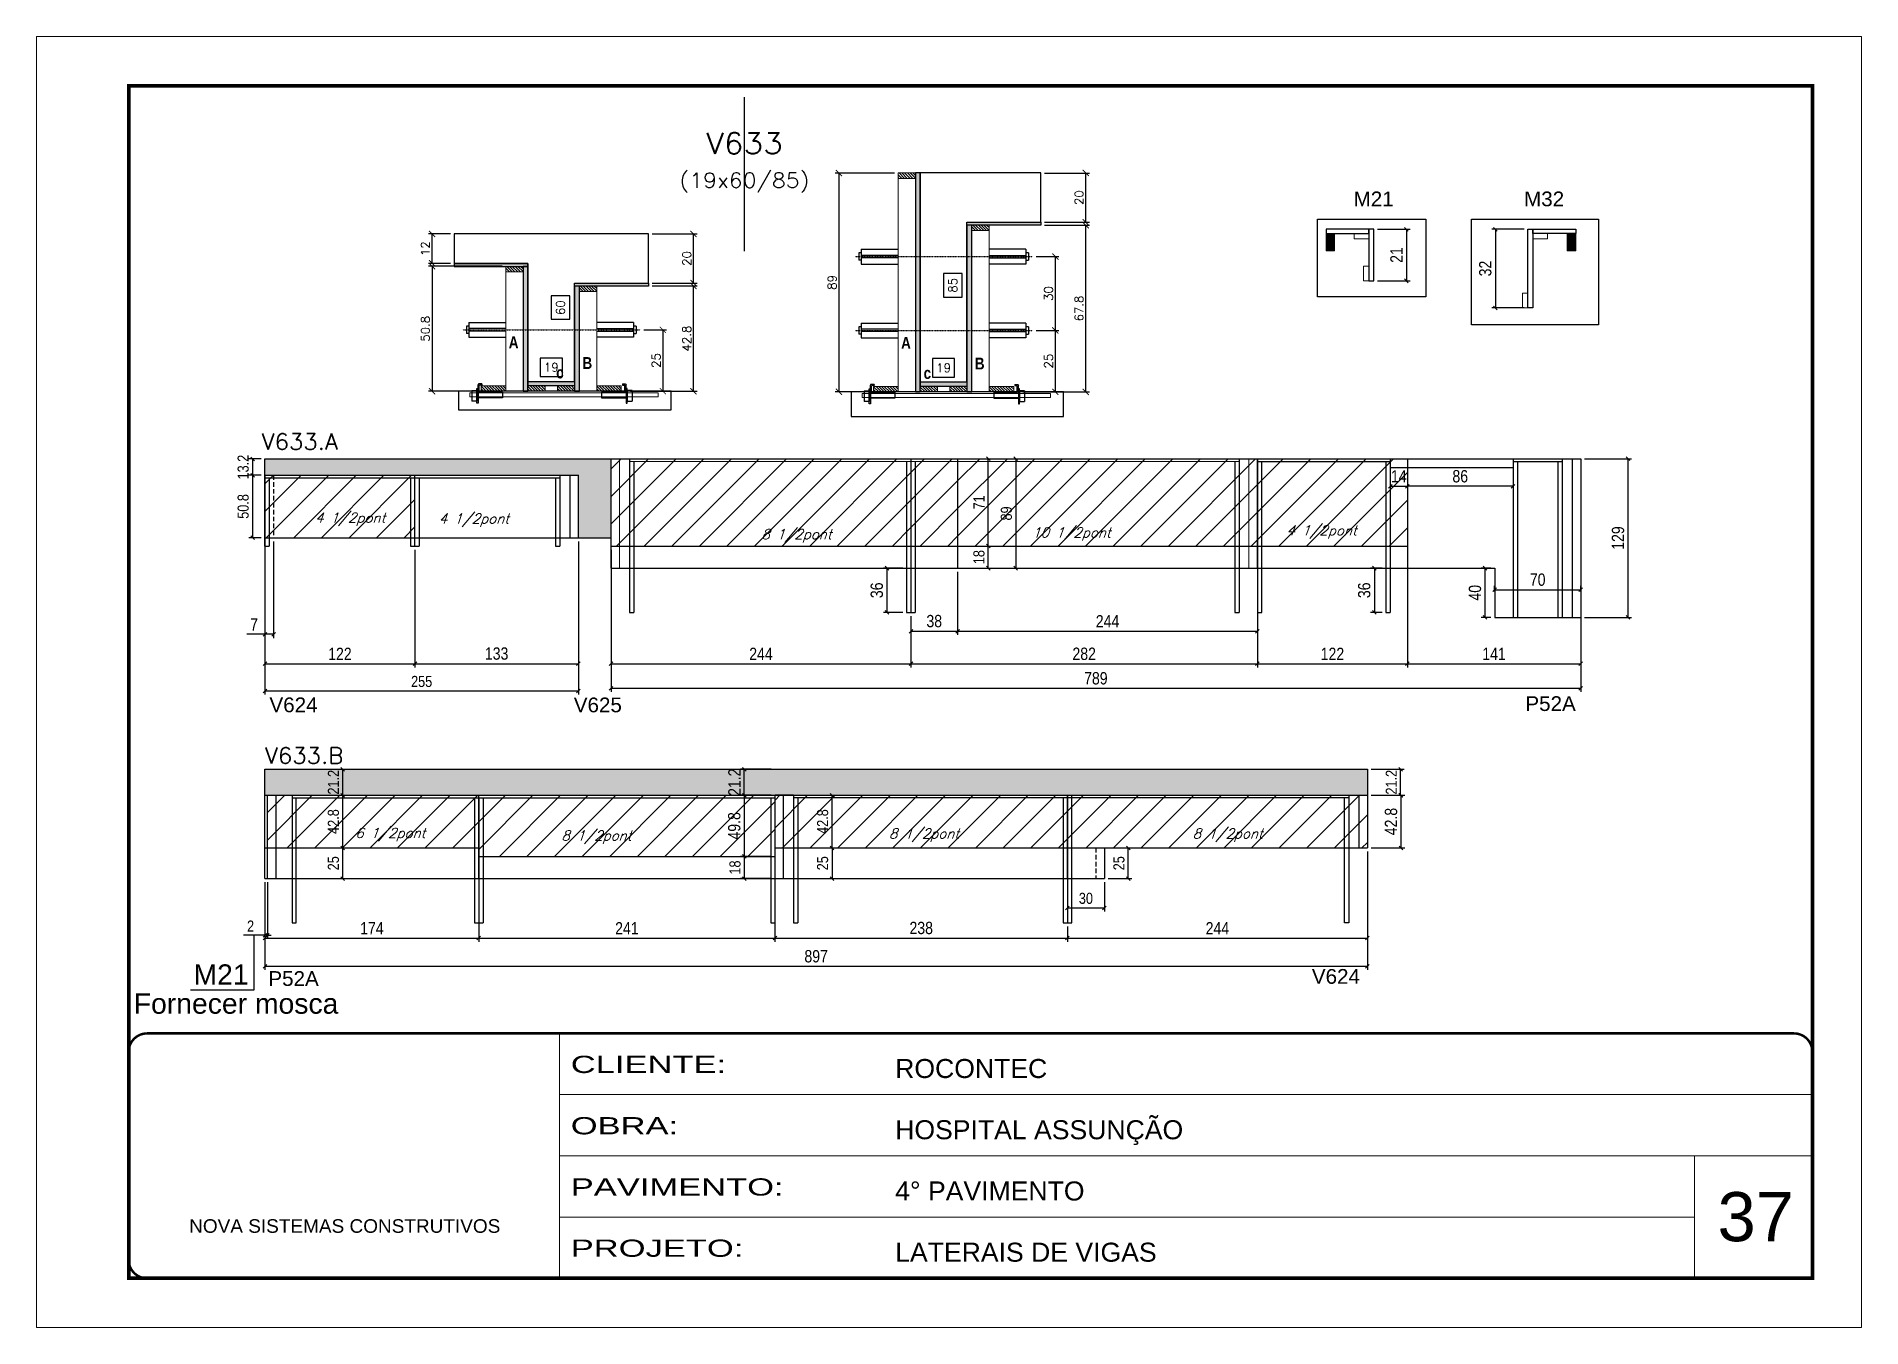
# Model space of a CAD drawing. Extents: x -20960 to -5926, y -2106 to 21915.
# Drawn here: x -12207 to -10722, y 10528 to 11578 of the extents above; entities that cross this region are included whole.
import ezdxf
from ezdxf.enums import TextEntityAlignment as Align

# ---------------------------------------------------------------- set-up
doc = ezdxf.new("R2010")
doc.units = 0
for name, pattern in [('CONTINUO', [0]), ('DASHED', [0.75, 0.5, -0.25]), ('HIDDEN', [0.375, 0.25, -0.125])]:
    doc.linetypes.add(name, pattern=pattern)
for name, color, linetype in [('5', 5, 'Continuous'), ('barrote', 251, 'Continuous'), ('COTA', 241, 'Continuous'), ('Cota Seção (2x)', 4, 'Continuous'), ('detalhes', 4, 'Continuous'), ('NOMENCLATURA', 7, 'Continuous'), ('Painéis', 200, 'Continuous'), ('presilha', 1, 'Continuous'), ('Reaproveitamento', 251, 'Continuous'), ('SARR_2.2x7', 40, 'Continuous'), ('SARR_3.5x7', 81, 'Continuous'), ('TENSOR', 3, 'Continuous'), ('texto', 7, 'Continuous'), ('Texto de Titulo', 7, 'Continuous'), ('Texto Qtd Sarr', 242, 'Continuous')]:
    doc.layers.add(name, color=color, linetype=linetype)
for name, color, linetype, lineweight in [('CARIMBO', 255, 'Continuous', 9), ('CONCRETO', 251, 'Continuous', 25), ('Folhas', 255, 'Continuous', 9), ('Hachura', 251, 'Continuous', 9), ('Madeira', 126, 'Continuous', 18), ('Sarr 2.2x7', 40, 'Continuous', 9), ('SARRAFO DE PRESSAO', 251, 'DASHED', 9), ('SCO-___-LAJ', 2, 'Continuous', 0), ('Texto Seção', 7, 'Continuous', 15)]:
    doc.layers.add(name, color=color, linetype=linetype, lineweight=lineweight)
doc.styles.add('ARIAL', font='arial.ttf')
doc.styles.add('COTA TECNICA', font='techl___.ttf', dxfattribs={"height": 10})
doc.styles.add('COTA TECNICA-50', font='techl___.ttf', dxfattribs={"height": 9})
doc.styles.add('REGUA-120', font='ROMANS.shx', dxfattribs={"height": 15})
doc.styles.add('Romans', font='romans.shx')
doc.styles.get("Standard").update_dxf_attribs({"font": 'arial.ttf'})
doc.styles.add('TECNICA', font='techb___.ttf', dxfattribs={"height": 10})
doc.styles.add('Tecnologia', font='')
doc.styles.get('Tecnologia').set_extended_font_data('Forgotten Futurist')
doc.dimstyles.new('COTA PAINEL-50', dxfattribs={"dimtxt": 9, "dimasz": 3, "dimexe": 3, "dimexo": 3, "dimgap": 3, "dimtad": 1, "dimdec": 1, "dimzin": 12, "dimdsep": 46, "dimtxsty": 'COTA TECNICA-50', "dimblk1": 'OBLIQUE', "dimblk2": 'OBLIQUE', "dimsah": 1, "dimcen": 0.9, "dimclrd": 4, "dimclre": 4, "dimclrt": 240, "dimadec": 1, "dimazin": 3, "dimtfac": 1, "dimtdec": 1, "dimtmove": 0, "dimatfit": 3, "dimfxl": 1, "dimtolj": 1, "dimtzin": 12, "dimarcsym": 0})
doc.dimstyles.new('Cota Seção (2x)', dxfattribs={"dimtxt": 7, "dimasz": 5, "dimexe": 3, "dimexo": 3, "dimgap": 2, "dimtad": 3, "dimdec": 1, "dimlfac": 0.5, "dimzin": 12, "dimdsep": 46, "dimtxsty": 'Romans', "dimblk": 'ARCHTICK', "dimcen": 0, "dimclrd": 4, "dimclre": 4, "dimclrt": 1, "dimadec": 1, "dimazin": 3, "dimtfac": 1, "dimtdec": 1, "dimtmove": 0, "dimatfit": 3, "dimldrblk": 'OBLIQUE', "dimfxl": 1, "dimtolj": 1, "dimtzin": 12, "dimarcsym": 0})
doc.dimstyles.new('Cota Seção interna', dxfattribs={"dimtxt": 7, "dimasz": 6, "dimexe": 0.18, "dimexo": 2, "dimgap": -4, "dimtad": 3, "dimdec": 1, "dimlfac": 0.5, "dimzin": 12, "dimdsep": 46, "dimtxsty": 'Romans', "dimblk": 'ARCHTICK', "dimcen": 0.09, "dimse1": 1, "dimse2": 1, "dimsd1": 1, "dimsd2": 1, "dimclrd": 180, "dimclre": 5, "dimclrt": 1, "dimadec": 0, "dimazin": 3, "dimtfac": 1, "dimtdec": 1, "dimtofl": 0, "dimtmove": 0, "dimatfit": 3, "dimldrblk": 'ARCHTICK', "dimfxl": 1, "dimtolj": 1, "dimtzin": 0, "dimarcsym": 0})
doc.dimstyles.new('PAINEL', dxfattribs={"dimtxt": 10, "dimasz": 3, "dimexe": 3, "dimexo": 3, "dimgap": 3, "dimtad": 1, "dimdec": 1, "dimzin": 12, "dimdsep": 46, "dimtxsty": 'COTA TECNICA', "dimblk1": 'OBLIQUE', "dimblk2": 'OBLIQUE', "dimsah": 1, "dimcen": 0.9, "dimclrd": 4, "dimclre": 4, "dimclrt": 240, "dimadec": 1, "dimazin": 3, "dimtfac": 1, "dimtdec": 1, "dimtmove": 0, "dimatfit": 3, "dimfxl": 1, "dimtolj": 1, "dimtzin": 12, "dimarcsym": 0})
pattern_1 = [(45, (-154278.613, -9135.005), (-11.2253202, 11.2253202), [])]
pattern_2 = [(45, (-13.5, -4594.3), (-11.22532, 11.22532), [])]

msp = doc.modelspace()

# ---------------------------------------------------------------- texts
at = {"layer": '5', "color": 7, "linetype": 'Continuous'}
for s, p in [('M21', (-11135.28, 11440.14)), ('M32', (-10996.56, 11440.14))]:
    msp.add_text(s, height=12, rotation=359.99996, dxfattribs=at).set_placement(p)
at = {"layer": '5', "linetype": 'Continuous'}
for s, p in [('V624', (-12017.44, 11028.63)), ('V625', (-11769.81, 11028.57)), ('P52A', (-10995.49, 11029.64)), ('P52A', (-12018.34, 10806.03)), ('V624', (-11169.24, 10807.75))]:
    msp.add_text(s, height=12, rotation=359.99996, dxfattribs=at).set_placement(p)
at = {"layer": 'CARIMBO', "style": 'ARIAL'}
msp.add_text('37', height=40, dxfattribs=at).set_placement((-10839.14, 10598.36))
at = {"layer": 'detalhes', "style": 'TECNICA'}
for s, p in [('A', (-11822.73, 11324.7)), ('B', (-11762.77, 11307.86)), ('c', (-11784.15, 11300.16))]:
    msp.add_text(s, height=9.6, dxfattribs=at).set_placement(p)
for s, p in [('A', (-11503.48, 11324.25)), ('B', (-11443.52, 11307.41)), ('c', (-11485.15, 11299.72))]:
    msp.add_text(s, height=9.6, rotation=360, dxfattribs=at).set_placement(p)
at = {"layer": 'NOMENCLATURA', "linetype": 'Continuous'}
for s, p in [('M21', (-12079.23, 10807.05)), ('Fornecer mosca', (-12127.88, 10783.41))]:
    msp.add_text(s, height=16.5, rotation=360, dxfattribs=at).set_placement(p)
at = {"layer": 'texto', "color": 2, "char_height": 8, "attachment_point": 5, "style": 'Romans'}
for s, insert in [('{\\Q19;\\C256;4 1/2pont}', (-11951.72, 11185.53)), ('{\\Q19;\\C256;4 1/2pont}', (-11851.04, 11184.83)), ('{\\Q19;\\C256;4 1/2pont}', (-11161.25, 11175.22)), ('{\\Q19;\\C256;8 1/2pont}', (-11588.55, 11172.12)), ('{\\Q19;\\C256;10 1/2pont}', (-11364.83, 11173.53)), ('{\\Q19;\\C256;6 1/2pont}', (-11919.09, 10929.11)), ('{\\Q19;\\C256;8 1/2pont}', (-11751.33, 10927.02)), ('{\\Q19;\\C256;8 1/2pont}', (-11484.78, 10928.62)), ('{\\Q19;\\C256;8 1/2pont}', (-11237.7, 10928.62))]:
    msp.add_mtext(s, dxfattribs=dict(at, insert=insert))
at = {"layer": 'Texto Seção', "style": 'REGUA-120', "width": 1.05}
for s, p in [('V633.A', (-12023.75, 11242.22)), ('V633.B', (-12021.1, 10986.88))]:
    msp.add_text(s, height=13, dxfattribs=at).set_placement(p)

# ---------------------------------------------------------------- blocks, each defined once
blk = doc.blocks.new('9999999999')
at = {"color": 30, "linetype": 'CONTINUO'}
for p, q in [((98564.6, 34230.2), (98564.6, 34429.4)), ((98564.6, 34379.6), (99584, 34379.6)), ((98564.6, 34329.8), (99488, 34329.8)), ((99584, 34329.8), (99488, 34329.8)), ((99488, 34329.8), (99488, 34230.2)), ((98564.6, 34280), (99488, 34280))]:
    blk.add_line(p, q, dxfattribs=at)
at = {"color": 30, "linetype": 'CONTINUO', "const_width": 2}
blk.add_lwpolyline([(99584, 34230.2), (99584, 34414.4, 0.414214), (99569, 34429.4), (98229, 34429.4, 0.414214), (98214, 34414.4), (98214, 34245.2, 0.414214), (98229, 34230.2), (99584, 34230.2)], format="xyb", dxfattribs=at)
at = {"layer": 'Folhas'}
blk.add_lwpolyline([(98139, 34190.2), (99624, 34190.2), (99624, 35240.2), (98139, 35240.2)], close=True, dxfattribs=at)
at = {"layer": 'Folhas', "color": 30, "const_width": 3}
blk.add_lwpolyline([(98214, 34230.2), (99584, 34230.2), (99584, 35200.2), (98214, 35200.2)], close=True, dxfattribs=at)
at = {"color": 7, "linetype": 'Continuous', "ltscale": 5, "style": 'ARIAL'}
for s, height, p in [('ROCONTEC', 15.48, (98837.7, 34393.1)), ('HOSPITAL ASSUNÇÃO', 15.483, (98837.7, 34343.3)), ('4° PAVIMENTO', 15.483, (98837.7, 34293.5)), ('NOVA SISTEMAS CONSTRUTIVOS', 11.059, (98263.2, 34267.2)), ('LATERAIS DE VIGAS', 15.483, (98837.7, 34243.7))]:
    blk.add_text(s, height=height, dxfattribs=at).set_placement(p)
at = {"layer": 'Folhas', "color": 7, "style": 'Tecnologia', "width": 1.5}
for s, p in [('CLIENTE:', (98573.7, 34397.2)), ('OBRA:', (98573.7, 34347.3)), ('PAVIMENTO:', (98573.7, 34297.5)), ('PROJETO:', (98573.7, 34247.7))]:
    blk.add_text(s, height=14, dxfattribs=at).set_placement(p)
blk = doc.blocks.new('titulo1')
at = {"layer": 'Defpoints', "color": 252, "linetype": 'HIDDEN', "ltscale": 2}
blk.add_line((0, 0), (0, 125), dxfattribs=at)
at = {"layer": 'Defpoints', "style": 'Romans', "oblique": 15}
blk.add_attdef('FOLHA', text='', height=10, dxfattribs=at).set_placement((0, 15.6), align=Align.MIDDLE_CENTER)
at = {"layer": 'Texto Qtd Sarr', "color": 3, "style": 'Romans', "oblique": 15}
for tag, height, p in [('TITULO', 17, (0, 71.4)), ('SEÇÃO', 12, (0, 41.5))]:
    blk.add_attdef(tag, text='', height=height, dxfattribs=at).set_placement(p, align=Align.MIDDLE_CENTER)
blk = doc.blocks.new('_Oblique')
at = {"color": 0, "linetype": 'ByBlock', "lineweight": -2}
blk.add_line((-0.5, -0.5), (0.5, 0.5), dxfattribs=at)
blk = doc.blocks.new('*D1461')
at = {"layer": 'COTA', "color": 4, "lineweight": -2, "ltscale": 25, "transparency": 16777216}
for p, q in [((-12021.1, 11160.6), (-12021.1, 11065.1)), ((-11899.1, 11160.6), (-11899.1, 11065.1)), ((-12021.1, 11068.1), (-11899.1, 11068.1))]:
    blk.add_line(p, q, dxfattribs=at)
at = {"layer": 'Defpoints', "color": 0, "ltscale": 25, "transparency": 16777216}
for p in [(-12021.1, 11163.6), (-11899.1, 11163.6), (-11899.1, 11068.1)]:
    blk.add_point(p, dxfattribs=at)
at = {"layer": 'COTA', "color": 4, "lineweight": -2, "ltscale": 25, "transparency": 16777216, "xscale": 3, "yscale": 3, "zscale": 3, "rotation": 180}
blk.add_blockref('_Oblique', (-12021.1, 11068.1), dxfattribs=at)
at = {"layer": 'COTA', "color": 4, "lineweight": -2, "ltscale": 25, "transparency": 16777216, "xscale": 3, "yscale": 3, "zscale": 3}
blk.add_blockref('_Oblique', (-11899.1, 11068.1), dxfattribs=at)
at = {"layer": 'COTA', "color": 240, "ltscale": 25, "transparency": 16777216, "insert": (-11960.1, 11076.1), "char_height": 10, "attachment_point": 5, "style": 'COTA TECNICA'}
blk.add_mtext('\\A1;122', dxfattribs=at)
blk = doc.blocks.new('*D1350')
at = {"layer": 'COTA', "color": 4, "lineweight": -2, "ltscale": 25, "transparency": 16777216}
for p, q in [((-11899.1, 11160.6), (-11899.1, 11065.1)), ((-11766.1, 11160.6), (-11766.1, 11065.1)), ((-11899.1, 11068.1), (-11766.1, 11068.1))]:
    blk.add_line(p, q, dxfattribs=at)
at = {"layer": 'Defpoints', "color": 0, "ltscale": 25, "transparency": 16777216}
for p in [(-11899.1, 11163.6), (-11766.1, 11163.6), (-11766.1, 11068.1)]:
    blk.add_point(p, dxfattribs=at)
at = {"layer": 'COTA', "color": 4, "lineweight": -2, "ltscale": 25, "transparency": 16777216, "xscale": 3, "yscale": 3, "zscale": 3, "rotation": 180}
blk.add_blockref('_Oblique', (-11899.1, 11068.1), dxfattribs=at)
at = {"layer": 'COTA', "color": 4, "lineweight": -2, "ltscale": 25, "transparency": 16777216, "xscale": 3, "yscale": 3, "zscale": 3}
blk.add_blockref('_Oblique', (-11766.1, 11068.1), dxfattribs=at)
at = {"layer": 'COTA', "color": 240, "ltscale": 25, "transparency": 16777216, "insert": (-11832.6, 11076.3), "char_height": 10, "attachment_point": 5, "style": 'COTA TECNICA'}
blk.add_mtext('\\A1;133', dxfattribs=at)
blk = doc.blocks.new('*D1351')
at = {"layer": 'COTA', "color": 4, "lineweight": -2, "ltscale": 25, "transparency": 16777216}
for p, q in [((-11739.5, 11160.8), (-11739.5, 11065)), ((-11495.5, 11106.8), (-11495.5, 11065)), ((-11739.5, 11068), (-11495.5, 11068))]:
    blk.add_line(p, q, dxfattribs=at)
at = {"layer": 'Defpoints', "color": 0, "ltscale": 25, "transparency": 16777216}
for p in [(-11739.5, 11163.8), (-11495.5, 11109.8), (-11495.5, 11068)]:
    blk.add_point(p, dxfattribs=at)
at = {"layer": 'COTA', "color": 4, "lineweight": -2, "ltscale": 25, "transparency": 16777216, "xscale": 3, "yscale": 3, "zscale": 3, "rotation": 180}
blk.add_blockref('_Oblique', (-11739.5, 11068), dxfattribs=at)
at = {"layer": 'COTA', "color": 4, "lineweight": -2, "ltscale": 25, "transparency": 16777216, "xscale": 3, "yscale": 3, "zscale": 3}
blk.add_blockref('_Oblique', (-11495.5, 11068), dxfattribs=at)
at = {"layer": 'COTA', "color": 240, "ltscale": 25, "transparency": 16777216, "insert": (-11617.5, 11076.1), "char_height": 10, "attachment_point": 5, "style": 'COTA TECNICA'}
blk.add_mtext('\\A1;244', dxfattribs=at)
blk = doc.blocks.new('*D1462')
at = {"layer": 'COTA', "color": 4, "lineweight": -2, "ltscale": 25, "transparency": 16777216}
for p, q in [((-11457.5, 11142.8), (-11457.5, 11091.5)), ((-11213.5, 11142.8), (-11213.5, 11091.5)), ((-11457.5, 11094.5), (-11213.5, 11094.5))]:
    blk.add_line(p, q, dxfattribs=at)
at = {"layer": 'Defpoints', "color": 0, "ltscale": 25, "transparency": 16777216}
for p in [(-11457.5, 11145.8), (-11213.5, 11145.8), (-11213.5, 11094.5)]:
    blk.add_point(p, dxfattribs=at)
at = {"layer": 'COTA', "color": 4, "lineweight": -2, "ltscale": 25, "transparency": 16777216, "xscale": 3, "yscale": 3, "zscale": 3, "rotation": 180}
blk.add_blockref('_Oblique', (-11457.5, 11094.5), dxfattribs=at)
at = {"layer": 'COTA', "color": 4, "lineweight": -2, "ltscale": 25, "transparency": 16777216, "xscale": 3, "yscale": 3, "zscale": 3}
blk.add_blockref('_Oblique', (-11213.5, 11094.5), dxfattribs=at)
at = {"layer": 'COTA', "color": 240, "ltscale": 25, "transparency": 16777216, "insert": (-11335.5, 11102.6), "char_height": 10, "attachment_point": 5, "style": 'COTA TECNICA'}
blk.add_mtext('\\A1;244', dxfattribs=at)
blk = doc.blocks.new('*D1352')
at = {"layer": 'COTA', "color": 4, "lineweight": -2, "ltscale": 25, "transparency": 16777216}
for p, q in [((-11739.5, 11160.8), (-11739.5, 11045.1)), ((-10950.5, 11102.8), (-10950.5, 11045.1)), ((-11739.5, 11048.1), (-10950.5, 11048.1))]:
    blk.add_line(p, q, dxfattribs=at)
at = {"layer": 'Defpoints', "color": 0, "ltscale": 25, "transparency": 16777216}
for p in [(-11739.5, 11163.8), (-10950.5, 11105.8), (-10950.5, 11048.1)]:
    blk.add_point(p, dxfattribs=at)
at = {"layer": 'COTA', "color": 4, "lineweight": -2, "ltscale": 25, "transparency": 16777216, "xscale": 3, "yscale": 3, "zscale": 3, "rotation": 180}
blk.add_blockref('_Oblique', (-11739.5, 11048.1), dxfattribs=at)
at = {"layer": 'COTA', "color": 4, "lineweight": -2, "ltscale": 25, "transparency": 16777216, "xscale": 3, "yscale": 3, "zscale": 3}
blk.add_blockref('_Oblique', (-10950.5, 11048.1), dxfattribs=at)
at = {"layer": 'COTA', "color": 240, "ltscale": 25, "transparency": 16777216, "insert": (-11345, 11056.2), "char_height": 10, "attachment_point": 5, "style": 'COTA TECNICA'}
blk.add_mtext('\\A1;789', dxfattribs=at)
blk = doc.blocks.new('*D1463')
at = {"layer": 'COTA', "color": 4, "lineweight": -2, "ltscale": 25, "transparency": 16777216}
for p, q in [((-11457.5, 11142.8), (-11457.5, 11091.5)), ((-11495.5, 11106.8), (-11495.5, 11091.5)), ((-11495.5, 11094.5), (-11457.5, 11094.5))]:
    blk.add_line(p, q, dxfattribs=at)
at = {"layer": 'Defpoints', "color": 0, "ltscale": 25, "transparency": 16777216}
for p in [(-11457.5, 11145.8), (-11495.5, 11109.8), (-11457.5, 11094.5)]:
    blk.add_point(p, dxfattribs=at)
at = {"layer": 'COTA', "color": 4, "lineweight": -2, "ltscale": 25, "transparency": 16777216, "xscale": 3, "yscale": 3, "zscale": 3, "rotation": 180}
blk.add_blockref('_Oblique', (-11495.5, 11094.5), dxfattribs=at)
at = {"layer": 'COTA', "color": 4, "lineweight": -2, "ltscale": 25, "transparency": 16777216, "xscale": 3, "yscale": 3, "zscale": 3}
blk.add_blockref('_Oblique', (-11457.5, 11094.5), dxfattribs=at)
at = {"layer": 'COTA', "color": 240, "ltscale": 25, "transparency": 16777216, "insert": (-11476.5, 11102.7), "char_height": 10, "attachment_point": 5, "style": 'COTA TECNICA'}
blk.add_mtext('\\A1;38', dxfattribs=at)
blk = doc.blocks.new('*D1353')
at = {"layer": 'COTA', "color": 4, "lineweight": -2, "ltscale": 25, "transparency": 16777216}
for p, q in [((-11213.5, 11160.8), (-11213.5, 11065)), ((-11495.5, 11106.8), (-11495.5, 11065)), ((-11495.5, 11068), (-11213.5, 11068))]:
    blk.add_line(p, q, dxfattribs=at)
at = {"layer": 'Defpoints', "color": 0, "ltscale": 25, "transparency": 16777216}
for p in [(-11213.5, 11163.8), (-11495.5, 11109.8), (-11213.5, 11068)]:
    blk.add_point(p, dxfattribs=at)
at = {"layer": 'COTA', "color": 4, "lineweight": -2, "ltscale": 25, "transparency": 16777216, "xscale": 3, "yscale": 3, "zscale": 3, "rotation": 180}
blk.add_blockref('_Oblique', (-11495.5, 11068), dxfattribs=at)
at = {"layer": 'COTA', "color": 4, "lineweight": -2, "ltscale": 25, "transparency": 16777216, "xscale": 3, "yscale": 3, "zscale": 3}
blk.add_blockref('_Oblique', (-11213.5, 11068), dxfattribs=at)
at = {"layer": 'COTA', "color": 240, "ltscale": 25, "transparency": 16777216, "insert": (-11354.5, 11076.1), "char_height": 10, "attachment_point": 5, "style": 'COTA TECNICA'}
blk.add_mtext('\\A1;282', dxfattribs=at)
blk = doc.blocks.new('*D1464')
at = {"layer": 'COTA', "color": 4, "lineweight": -2, "ltscale": 25, "transparency": 16777216}
for p, q in [((-10947.5, 11234.8), (-10909.1, 11234.8)), ((-10912.1, 11234.8), (-10912.1, 11105.8)), ((-10947.5, 11105.8), (-10909.1, 11105.8))]:
    blk.add_line(p, q, dxfattribs=at)
at = {"layer": 'Defpoints', "color": 0, "ltscale": 25, "transparency": 16777216}
for p in [(-10950.5, 11234.8), (-10950.5, 11105.8), (-10912.1, 11105.8)]:
    blk.add_point(p, dxfattribs=at)
at = {"layer": 'COTA', "color": 4, "lineweight": -2, "ltscale": 25, "transparency": 16777216, "xscale": 3, "yscale": 3, "zscale": 3}
for p, rotation in [((-10912.1, 11234.8), 90), ((-10912.1, 11105.8), 270)]:
    blk.add_blockref('_Oblique', p, dxfattribs=dict(at, rotation=rotation))
at = {"layer": 'COTA', "color": 240, "ltscale": 25, "transparency": 16777216, "insert": (-10920.1, 11170.3), "char_height": 10, "attachment_point": 5, "rotation": 90, "style": 'COTA TECNICA'}
blk.add_mtext('\\A1;129', dxfattribs=at)
blk = doc.blocks.new('*D1354')
at = {"layer": 'COTA', "color": 4, "lineweight": -2, "ltscale": 25, "transparency": 16777216}
for p, q in [((-11091.5, 11160.8), (-11091.5, 11065)), ((-11213.5, 11106.8), (-11213.5, 11065)), ((-11213.5, 11068), (-11091.5, 11068))]:
    blk.add_line(p, q, dxfattribs=at)
at = {"layer": 'Defpoints', "color": 0, "ltscale": 25, "transparency": 16777216}
for p in [(-11091.5, 11163.8), (-11213.5, 11109.8), (-11091.5, 11068)]:
    blk.add_point(p, dxfattribs=at)
at = {"layer": 'COTA', "color": 4, "lineweight": -2, "ltscale": 25, "transparency": 16777216, "xscale": 3, "yscale": 3, "zscale": 3, "rotation": 180}
blk.add_blockref('_Oblique', (-11213.5, 11068), dxfattribs=at)
at = {"layer": 'COTA', "color": 4, "lineweight": -2, "ltscale": 25, "transparency": 16777216, "xscale": 3, "yscale": 3, "zscale": 3}
blk.add_blockref('_Oblique', (-11091.5, 11068), dxfattribs=at)
at = {"layer": 'COTA', "color": 240, "ltscale": 25, "transparency": 16777216, "insert": (-11152.5, 11076.1), "char_height": 10, "attachment_point": 5, "style": 'COTA TECNICA'}
blk.add_mtext('\\A1;122', dxfattribs=at)
blk = doc.blocks.new('*D1355')
at = {"layer": 'COTA', "color": 4, "lineweight": -2, "ltscale": 25, "transparency": 16777216}
for p, q in [((-11091.5, 11142.8), (-11091.5, 11065)), ((-10950.5, 11119.8), (-10950.5, 11065)), ((-11091.5, 11068), (-10950.5, 11068))]:
    blk.add_line(p, q, dxfattribs=at)
at = {"layer": 'Defpoints', "color": 0, "ltscale": 25, "transparency": 16777216}
for p in [(-11091.5, 11145.8), (-10950.5, 11122.8), (-10950.5, 11068)]:
    blk.add_point(p, dxfattribs=at)
at = {"layer": 'COTA', "color": 4, "lineweight": -2, "ltscale": 25, "transparency": 16777216, "xscale": 3, "yscale": 3, "zscale": 3, "rotation": 180}
blk.add_blockref('_Oblique', (-11091.5, 11068), dxfattribs=at)
at = {"layer": 'COTA', "color": 4, "lineweight": -2, "ltscale": 25, "transparency": 16777216, "xscale": 3, "yscale": 3, "zscale": 3}
blk.add_blockref('_Oblique', (-10950.5, 11068), dxfattribs=at)
at = {"layer": 'COTA', "color": 240, "ltscale": 25, "transparency": 16777216, "insert": (-11021, 11076.1), "char_height": 10, "attachment_point": 5, "style": 'COTA TECNICA'}
blk.add_mtext('\\A1;141', dxfattribs=at)
blk = doc.blocks.new('*D1356')
at = {"layer": 'COTA', "color": 4, "lineweight": -2, "ltscale": 25, "transparency": 16777216}
for p, q in [((-11091.5, 11224.8), (-11091.5, 11209.4)), ((-11005.5, 11212.4), (-11091.5, 11212.4)), ((-11005.5, 11224.8), (-11005.5, 11209.4))]:
    blk.add_line(p, q, dxfattribs=at)
at = {"layer": 'Defpoints', "color": 0, "ltscale": 25, "transparency": 16777216}
for p in [(-11091.5, 11227.8), (-11005.5, 11227.8), (-11091.5, 11212.4)]:
    blk.add_point(p, dxfattribs=at)
at = {"layer": 'COTA', "color": 4, "lineweight": -2, "ltscale": 25, "transparency": 16777216, "xscale": 3, "yscale": 3, "zscale": 3, "rotation": 180}
blk.add_blockref('_Oblique', (-11091.5, 11212.4), dxfattribs=at)
at = {"layer": 'COTA', "color": 4, "lineweight": -2, "ltscale": 25, "transparency": 16777216, "xscale": 3, "yscale": 3, "zscale": 3}
blk.add_blockref('_Oblique', (-11005.5, 11212.4), dxfattribs=at)
at = {"layer": 'COTA', "color": 240, "ltscale": 25, "transparency": 16777216, "insert": (-11048.5, 11220.5), "char_height": 10, "attachment_point": 5, "style": 'COTA TECNICA'}
blk.add_mtext('\\A1;86', dxfattribs=at)
blk = doc.blocks.new('*D1465')
at = {"layer": 'COTA', "color": 4, "lineweight": -2, "ltscale": 25, "transparency": 16777216}
for p, q in [((-11105.5, 11224.8), (-11105.5, 11209.4)), ((-11105.5, 11212.4), (-11091.5, 11212.4)), ((-11091.5, 11224.8), (-11091.5, 11209.4))]:
    blk.add_line(p, q, dxfattribs=at)
at = {"layer": 'Defpoints', "color": 0, "ltscale": 25, "transparency": 16777216}
for p in [(-11105.5, 11227.8), (-11091.5, 11227.8), (-11091.5, 11212.4)]:
    blk.add_point(p, dxfattribs=at)
at = {"layer": 'COTA', "color": 4, "lineweight": -2, "ltscale": 25, "transparency": 16777216, "xscale": 3, "yscale": 3, "zscale": 3, "rotation": 180}
blk.add_blockref('_Oblique', (-11105.5, 11212.4), dxfattribs=at)
at = {"layer": 'COTA', "color": 4, "lineweight": -2, "ltscale": 25, "transparency": 16777216, "xscale": 3, "yscale": 3, "zscale": 3}
blk.add_blockref('_Oblique', (-11091.5, 11212.4), dxfattribs=at)
at = {"layer": 'COTA', "color": 240, "ltscale": 25, "transparency": 16777216, "insert": (-11098.5, 11220.5), "char_height": 10, "attachment_point": 5, "style": 'COTA TECNICA'}
blk.add_mtext('\\A1;14', dxfattribs=at)
blk = doc.blocks.new('*D1466')
at = {"layer": 'Defpoints', "color": 0, "linetype": 'ByBlock', "transparency": 16777216}
for p in [(-10993.4, 11421.5), (-11019.9, 11357.5), (-10993.4, 11357.5)]:
    blk.add_point(p, dxfattribs=at)
at = {"layer": 'Sarr 2.2x7', "color": 4, "linetype": 'ByBlock', "lineweight": -2, "transparency": 16777216}
for p, q in [((-10996.4, 11421.5), (-11022.9, 11421.5)), ((-11019.9, 11421.5), (-11019.9, 11357.5)), ((-10996.4, 11357.5), (-11022.9, 11357.5))]:
    blk.add_line(p, q, dxfattribs=at)
at = {"layer": 'Sarr 2.2x7', "color": 4, "linetype": 'ByBlock', "lineweight": -2, "transparency": 16777216, "xscale": 3, "yscale": 3, "zscale": 3}
for p, rotation in [((-11019.9, 11421.5), 90), ((-11019.9, 11357.5), 270)]:
    blk.add_blockref('_Oblique', p, dxfattribs=dict(at, rotation=rotation))
at = {"layer": 'Sarr 2.2x7', "color": 240, "linetype": 'ByBlock', "transparency": 16777216, "insert": (-11028.1, 11389.5), "char_height": 10, "attachment_point": 5, "rotation": 90, "style": 'COTA TECNICA'}
blk.add_mtext('\\A1;32', dxfattribs=at)
blk = doc.blocks.new('*D1467')
at = {"layer": 'COTA', "color": 4, "lineweight": -2, "ltscale": 25, "transparency": 16777216}
for p, q in [((-12014.1, 11167.6), (-12014.1, 11089)), ((-12021.1, 11160.6), (-12021.1, 11089)), ((-12021.1, 11092), (-12035.8, 11092)), ((-12014.1, 11092), (-12021.1, 11092))]:
    blk.add_line(p, q, dxfattribs=at)
at = {"layer": 'Defpoints', "color": 0, "ltscale": 25, "transparency": 16777216}
for p in [(-12014.1, 11170.6), (-12021.1, 11163.6), (-12021.1, 11092)]:
    blk.add_point(p, dxfattribs=at)
at = {"layer": 'COTA', "color": 4, "lineweight": -2, "ltscale": 25, "transparency": 16777216, "xscale": 3, "yscale": 3, "zscale": 3, "rotation": 180}
blk.add_blockref('_Oblique', (-12021.1, 11092), dxfattribs=at)
at = {"layer": 'COTA', "color": 4, "lineweight": -2, "ltscale": 25, "transparency": 16777216, "xscale": 3, "yscale": 3, "zscale": 3}
blk.add_blockref('_Oblique', (-12014.1, 11092), dxfattribs=at)
at = {"layer": 'COTA', "color": 240, "ltscale": 25, "transparency": 16777216, "insert": (-12029.9, 11100.1), "char_height": 10, "attachment_point": 5, "style": 'COTA TECNICA'}
blk.add_mtext('\\A1;7', dxfattribs=at)
blk = doc.blocks.new('*D1357')
at = {"layer": 'COTA', "color": 4, "lineweight": -2, "ltscale": 25, "transparency": 16777216}
for p, q in [((-11020.5, 11126.8), (-11020.5, 11131.3)), ((-11020.5, 11128.3), (-10950.5, 11128.3)), ((-10950.5, 11126.8), (-10950.5, 11131.3))]:
    blk.add_line(p, q, dxfattribs=at)
at = {"layer": 'Defpoints', "color": 0, "ltscale": 25, "transparency": 16777216}
for p in [(-11020.5, 11123.8), (-10950.5, 11128.3), (-10950.5, 11123.8)]:
    blk.add_point(p, dxfattribs=at)
at = {"layer": 'COTA', "color": 4, "lineweight": -2, "ltscale": 25, "transparency": 16777216, "xscale": 3, "yscale": 3, "zscale": 3, "rotation": 180}
blk.add_blockref('_Oblique', (-11020.5, 11128.3), dxfattribs=at)
at = {"layer": 'COTA', "color": 4, "lineweight": -2, "ltscale": 25, "transparency": 16777216, "xscale": 3, "yscale": 3, "zscale": 3}
blk.add_blockref('_Oblique', (-10950.5, 11128.3), dxfattribs=at)
at = {"layer": 'COTA', "color": 240, "ltscale": 25, "transparency": 16777216, "insert": (-10985.5, 11136.4), "char_height": 10, "attachment_point": 5, "style": 'COTA TECNICA'}
blk.add_mtext('\\A1;70', dxfattribs=at)
blk = doc.blocks.new('*D1468')
at = {"layer": 'COTA', "color": 4, "lineweight": -2, "ltscale": 25, "transparency": 16777216}
for p, q in [((-11023.5, 11145.8), (-11031.4, 11145.8)), ((-11028.4, 11145.8), (-11028.4, 11105.8)), ((-11023.5, 11105.8), (-11031.4, 11105.8))]:
    blk.add_line(p, q, dxfattribs=at)
at = {"layer": 'Defpoints', "color": 0, "ltscale": 25, "transparency": 16777216}
for p in [(-11020.5, 11145.8), (-11028.4, 11105.8), (-11020.5, 11105.8)]:
    blk.add_point(p, dxfattribs=at)
at = {"layer": 'COTA', "color": 4, "lineweight": -2, "ltscale": 25, "transparency": 16777216, "xscale": 3, "yscale": 3, "zscale": 3}
for p, rotation in [((-11028.4, 11145.8), 90), ((-11028.4, 11105.8), 270)]:
    blk.add_blockref('_Oblique', p, dxfattribs=dict(at, rotation=rotation))
at = {"layer": 'COTA', "color": 240, "ltscale": 25, "transparency": 16777216, "insert": (-11036.5, 11125.8), "char_height": 10, "attachment_point": 5, "rotation": 90, "style": 'COTA TECNICA'}
blk.add_mtext('\\A1;40', dxfattribs=at)
blk = doc.blocks.new('*D1358')
at = {"layer": 'COTA', "color": 4, "lineweight": -2, "ltscale": 25, "transparency": 16777216}
for p, q in [((-11847.1, 10908.3), (-11847.1, 10841.9)), ((-12021.1, 10890.3), (-12021.1, 10841.9)), ((-12021.1, 10844.9), (-11847.1, 10844.9))]:
    blk.add_line(p, q, dxfattribs=at)
at = {"layer": 'Defpoints', "color": 0, "ltscale": 25, "transparency": 16777216}
for p in [(-11847.1, 10911.3), (-12021.1, 10893.3), (-11847.1, 10844.9)]:
    blk.add_point(p, dxfattribs=at)
at = {"layer": 'COTA', "color": 4, "lineweight": -2, "ltscale": 25, "transparency": 16777216, "xscale": 3, "yscale": 3, "zscale": 3, "rotation": 180}
blk.add_blockref('_Oblique', (-12021.1, 10844.9), dxfattribs=at)
at = {"layer": 'COTA', "color": 4, "lineweight": -2, "ltscale": 25, "transparency": 16777216, "xscale": 3, "yscale": 3, "zscale": 3}
blk.add_blockref('_Oblique', (-11847.1, 10844.9), dxfattribs=at)
at = {"layer": 'COTA', "color": 240, "ltscale": 25, "transparency": 16777216, "insert": (-11934.1, 10852.9), "char_height": 10, "attachment_point": 5, "style": 'COTA TECNICA'}
blk.add_mtext('\\A1;174', dxfattribs=at)
blk = doc.blocks.new('*D1256')
at = {"layer": 'COTA', "color": 4, "lineweight": -2, "ltscale": 25, "transparency": 16777216}
for p, q in [((-11847.1, 10908.3), (-11847.1, 10841.9)), ((-11606.1, 10890.3), (-11606.1, 10841.9)), ((-11847.1, 10844.9), (-11606.1, 10844.9))]:
    blk.add_line(p, q, dxfattribs=at)
at = {"layer": 'Defpoints', "color": 0, "ltscale": 25, "transparency": 16777216}
for p in [(-11847.1, 10911.3), (-11606.1, 10893.3), (-11606.1, 10844.9)]:
    blk.add_point(p, dxfattribs=at)
at = {"layer": 'COTA', "color": 4, "lineweight": -2, "ltscale": 25, "transparency": 16777216, "xscale": 3, "yscale": 3, "zscale": 3, "rotation": 180}
blk.add_blockref('_Oblique', (-11847.1, 10844.9), dxfattribs=at)
at = {"layer": 'COTA', "color": 4, "lineweight": -2, "ltscale": 25, "transparency": 16777216, "xscale": 3, "yscale": 3, "zscale": 3}
blk.add_blockref('_Oblique', (-11606.1, 10844.9), dxfattribs=at)
at = {"layer": 'COTA', "color": 240, "ltscale": 25, "transparency": 16777216, "insert": (-11726.6, 10852.9), "char_height": 10, "attachment_point": 5, "style": 'COTA TECNICA'}
blk.add_mtext('\\A1;241', dxfattribs=at)
blk = doc.blocks.new('*D1359')
at = {"layer": 'COTA', "color": 4, "lineweight": -2, "ltscale": 25, "transparency": 16777216}
for p, q in [((-11121.1, 10961.1), (-11093.7, 10961.1)), ((-11096.7, 10918.3), (-11096.7, 10961.1)), ((-11121.1, 10918.3), (-11093.7, 10918.3))]:
    blk.add_line(p, q, dxfattribs=at)
at = {"layer": 'Defpoints', "color": 0, "ltscale": 25, "transparency": 16777216}
for p in [(-11124.1, 10961.1), (-11096.7, 10961.1), (-11124.1, 10918.3)]:
    blk.add_point(p, dxfattribs=at)
at = {"layer": 'COTA', "color": 4, "lineweight": -2, "ltscale": 25, "transparency": 16777216, "xscale": 3, "yscale": 3, "zscale": 3}
for p, rotation in [((-11096.7, 10961.1), 90), ((-11096.7, 10918.3), 270)]:
    blk.add_blockref('_Oblique', p, dxfattribs=dict(at, rotation=rotation))
at = {"layer": 'COTA', "color": 240, "ltscale": 25, "transparency": 16777216, "insert": (-11104.8, 10939.7), "char_height": 10, "attachment_point": 5, "rotation": 90, "style": 'COTA TECNICA'}
blk.add_mtext('\\A1;42.8', dxfattribs=at)
blk = doc.blocks.new('*D1257')
at = {"layer": 'COTA', "color": 4, "lineweight": -2, "ltscale": 25, "transparency": 16777216}
for p, q in [((-11124.1, 10915.3), (-11124.1, 10819)), ((-12021.1, 10890.3), (-12021.1, 10819)), ((-12021.1, 10822), (-11124.1, 10822))]:
    blk.add_line(p, q, dxfattribs=at)
at = {"layer": 'Defpoints', "color": 0, "ltscale": 25, "transparency": 16777216}
for p in [(-11124.1, 10918.3), (-12021.1, 10893.3), (-11124.1, 10822)]:
    blk.add_point(p, dxfattribs=at)
at = {"layer": 'COTA', "color": 4, "lineweight": -2, "ltscale": 25, "transparency": 16777216, "xscale": 3, "yscale": 3, "zscale": 3, "rotation": 180}
blk.add_blockref('_Oblique', (-12021.1, 10822), dxfattribs=at)
at = {"layer": 'COTA', "color": 4, "lineweight": -2, "ltscale": 25, "transparency": 16777216, "xscale": 3, "yscale": 3, "zscale": 3}
blk.add_blockref('_Oblique', (-11124.1, 10822), dxfattribs=at)
at = {"layer": 'COTA', "color": 240, "ltscale": 25, "transparency": 16777216, "insert": (-11572.6, 10830.1), "char_height": 10, "attachment_point": 5, "style": 'COTA TECNICA'}
blk.add_mtext('\\A1;897', dxfattribs=at)
blk = doc.blocks.new('*D1360')
at = {"layer": 'COTA', "color": 4, "lineweight": -2, "ltscale": 25, "transparency": 16777216}
for p, q in [((-11606.1, 10890.3), (-11606.1, 10841.9)), ((-11606.1, 10844.9), (-11368.1, 10844.9)), ((-11368.1, 10854.3), (-11368.1, 10841.9))]:
    blk.add_line(p, q, dxfattribs=at)
at = {"layer": 'Defpoints', "color": 0, "ltscale": 25, "transparency": 16777216}
for p in [(-11606.1, 10893.3), (-11368.1, 10857.3), (-11368.1, 10844.9)]:
    blk.add_point(p, dxfattribs=at)
at = {"layer": 'COTA', "color": 4, "lineweight": -2, "ltscale": 25, "transparency": 16777216, "xscale": 3, "yscale": 3, "zscale": 3, "rotation": 180}
blk.add_blockref('_Oblique', (-11606.1, 10844.9), dxfattribs=at)
at = {"layer": 'COTA', "color": 4, "lineweight": -2, "ltscale": 25, "transparency": 16777216, "xscale": 3, "yscale": 3, "zscale": 3}
blk.add_blockref('_Oblique', (-11368.1, 10844.9), dxfattribs=at)
at = {"layer": 'COTA', "color": 240, "ltscale": 25, "transparency": 16777216, "insert": (-11487.1, 10853.1), "char_height": 10, "attachment_point": 5, "style": 'COTA TECNICA'}
blk.add_mtext('\\A1;238', dxfattribs=at)
blk = doc.blocks.new('*D1361')
at = {"layer": 'COTA', "color": 4, "lineweight": -2, "ltscale": 25, "transparency": 16777216}
for p, q in [((-11124.1, 10915.3), (-11124.1, 10841.9)), ((-11368.1, 10854.3), (-11368.1, 10841.9)), ((-11368.1, 10844.9), (-11124.1, 10844.9))]:
    blk.add_line(p, q, dxfattribs=at)
at = {"layer": 'Defpoints', "color": 0, "ltscale": 25, "transparency": 16777216}
for p in [(-11124.1, 10918.3), (-11368.1, 10857.3), (-11124.1, 10844.9)]:
    blk.add_point(p, dxfattribs=at)
at = {"layer": 'COTA', "color": 4, "lineweight": -2, "ltscale": 25, "transparency": 16777216, "xscale": 3, "yscale": 3, "zscale": 3, "rotation": 180}
blk.add_blockref('_Oblique', (-11368.1, 10844.9), dxfattribs=at)
at = {"layer": 'COTA', "color": 4, "lineweight": -2, "ltscale": 25, "transparency": 16777216, "xscale": 3, "yscale": 3, "zscale": 3}
blk.add_blockref('_Oblique', (-11124.1, 10844.9), dxfattribs=at)
at = {"layer": 'COTA', "color": 240, "ltscale": 25, "transparency": 16777216, "insert": (-11246.1, 10852.9), "char_height": 10, "attachment_point": 5, "style": 'COTA TECNICA'}
blk.add_mtext('\\A1;244', dxfattribs=at)
blk = doc.blocks.new('*D1362')
at = {"layer": 'COTA', "color": 4, "lineweight": -2, "ltscale": 25, "transparency": 16777216}
for p, q in [((-11609.1, 10961.1), (-11634.1, 10961.1)), ((-11631.1, 10961.1), (-11631.1, 10911.3)), ((-11609.1, 10911.3), (-11634.1, 10911.3))]:
    blk.add_line(p, q, dxfattribs=at)
at = {"layer": 'Defpoints', "color": 0, "ltscale": 25, "transparency": 16777216}
for p in [(-11606.1, 10961.1), (-11631.1, 10911.3), (-11606.1, 10911.3)]:
    blk.add_point(p, dxfattribs=at)
at = {"layer": 'COTA', "color": 4, "lineweight": -2, "ltscale": 25, "transparency": 16777216, "xscale": 3, "yscale": 3, "zscale": 3}
for p, rotation in [((-11631.1, 10961.1), 90), ((-11631.1, 10911.3), 270)]:
    blk.add_blockref('_Oblique', p, dxfattribs=dict(at, rotation=rotation))
at = {"layer": 'COTA', "color": 240, "ltscale": 25, "transparency": 16777216, "insert": (-11639.2, 10936.2), "char_height": 10, "attachment_point": 5, "rotation": 90, "style": 'COTA TECNICA'}
blk.add_mtext('\\A1;49.8', dxfattribs=at)
blk = doc.blocks.new('*D1363')
at = {"layer": 'COTA', "color": 4, "lineweight": -2, "ltscale": 25, "transparency": 16777216}
for p, q in [((-11609.1, 10982.3), (-11634.1, 10982.3)), ((-11631.1, 10961.1), (-11631.1, 10982.3)), ((-11609.1, 10961.1), (-11634.1, 10961.1))]:
    blk.add_line(p, q, dxfattribs=at)
at = {"layer": 'Defpoints', "color": 0, "ltscale": 25, "transparency": 16777216}
for p in [(-11631.1, 10982.3), (-11606.1, 10982.3), (-11606.1, 10961.1)]:
    blk.add_point(p, dxfattribs=at)
at = {"layer": 'COTA', "color": 4, "lineweight": -2, "ltscale": 25, "transparency": 16777216, "xscale": 3, "yscale": 3, "zscale": 3}
for p, rotation in [((-11631.1, 10982.3), 90), ((-11631.1, 10961.1), 270)]:
    blk.add_blockref('_Oblique', p, dxfattribs=dict(at, rotation=rotation))
at = {"layer": 'COTA', "color": 240, "ltscale": 25, "transparency": 16777216, "insert": (-11639.1, 10971.7), "char_height": 10, "attachment_point": 5, "rotation": 90, "style": 'COTA TECNICA'}
blk.add_mtext('\\A1;21.2', dxfattribs=at)
blk = doc.blocks.new('*D1258')
at = {"layer": 'Defpoints', "color": 0, "ltscale": 25, "transparency": 16777216}
for p in [(-11514.9, 11145.8), (-11499, 11145.8), (-11499, 11109.8)]:
    blk.add_point(p, dxfattribs=at)
at = {"layer": 'SARR_3.5x7', "color": 4, "lineweight": -2, "ltscale": 25, "transparency": 16777216}
for p, q in [((-11502, 11145.8), (-11517.9, 11145.8)), ((-11514.9, 11109.8), (-11514.9, 11145.8)), ((-11502, 11109.8), (-11517.9, 11109.8))]:
    blk.add_line(p, q, dxfattribs=at)
at = {"layer": 'SARR_3.5x7', "color": 4, "lineweight": -2, "ltscale": 25, "transparency": 16777216, "xscale": 3, "yscale": 3, "zscale": 3}
for p, rotation in [((-11514.9, 11145.8), 90), ((-11514.9, 11109.8), 270)]:
    blk.add_blockref('_Oblique', p, dxfattribs=dict(at, rotation=rotation))
at = {"layer": 'SARR_3.5x7', "color": 240, "ltscale": 25, "transparency": 16777216, "insert": (-11523.2, 11127.8), "char_height": 10, "attachment_point": 5, "rotation": 90, "style": 'COTA TECNICA'}
blk.add_mtext('\\A1;36', dxfattribs=at)
blk = doc.blocks.new('*D1364')
at = {"layer": 'Defpoints', "color": 0, "ltscale": 25, "transparency": 16777216}
for p in [(-11109, 11145.8), (-11118.4, 11109.8), (-11109, 11109.8)]:
    blk.add_point(p, dxfattribs=at)
at = {"layer": 'SARR_3.5x7', "color": 4, "lineweight": -2, "ltscale": 25, "transparency": 16777216}
for p, q in [((-11112, 11145.8), (-11121.4, 11145.8)), ((-11118.4, 11145.8), (-11118.4, 11109.8)), ((-11112, 11109.8), (-11121.4, 11109.8))]:
    blk.add_line(p, q, dxfattribs=at)
at = {"layer": 'SARR_3.5x7', "color": 4, "lineweight": -2, "ltscale": 25, "transparency": 16777216, "xscale": 3, "yscale": 3, "zscale": 3}
for p, rotation in [((-11118.4, 11145.8), 90), ((-11118.4, 11109.8), 270)]:
    blk.add_blockref('_Oblique', p, dxfattribs=dict(at, rotation=rotation))
at = {"layer": 'SARR_3.5x7', "color": 240, "ltscale": 25, "transparency": 16777216, "insert": (-11126.6, 11127.8), "char_height": 10, "attachment_point": 5, "rotation": 90, "style": 'COTA TECNICA'}
blk.add_mtext('\\A1;36', dxfattribs=at)
blk = doc.blocks.new('_ArchTick')
at = {"color": 0, "linetype": 'ByBlock', "const_width": 0.15}
blk.add_lwpolyline([(-0.5, -0.5), (0.5, 0.5)], dxfattribs=at)
blk = doc.blocks.new('*D1259')
at = {"layer": 'COTA', "color": 4, "lineweight": -2, "transparency": 16777216}
for p, q in [((-11386.9, 11424.8), (-11350.2, 11424.8)), ((-11353.2, 11289.2), (-11353.2, 11424.8)), ((-11404.5, 11289.2), (-11350.2, 11289.2))]:
    blk.add_line(p, q, dxfattribs=at)
at = {"layer": 'Defpoints', "color": 0, "transparency": 16777216}
for p in [(-11389.9, 11424.8), (-11353.2, 11424.8), (-11407.5, 11289.2)]:
    blk.add_point(p, dxfattribs=at)
at = {"layer": 'COTA', "color": 4, "lineweight": -2, "transparency": 16777216, "xscale": 5, "yscale": 5, "zscale": 5}
for p, rotation in [((-11353.2, 11424.8), 90), ((-11353.2, 11289.2), 270)]:
    blk.add_blockref('_ArchTick', p, dxfattribs=dict(at, rotation=rotation))
at = {"layer": 'COTA', "color": 1, "transparency": 16777216, "insert": (-11358.7, 11357), "char_height": 7, "attachment_point": 5, "rotation": 90, "style": 'Romans'}
blk.add_mtext('\\A1;67.8', dxfattribs=at)
blk = doc.blocks.new('*D1260')
at = {"layer": 'COTA', "color": 4, "lineweight": -2, "transparency": 16777216}
for p, q in [((-11386.9, 11467.2), (-11350.2, 11467.2)), ((-11353.2, 11427.2), (-11353.2, 11467.2)), ((-11386.9, 11427.2), (-11350.2, 11427.2))]:
    blk.add_line(p, q, dxfattribs=at)
at = {"layer": 'Defpoints', "color": 0, "transparency": 16777216}
for p in [(-11389.9, 11467.2), (-11353.2, 11467.2), (-11389.9, 11427.2)]:
    blk.add_point(p, dxfattribs=at)
at = {"layer": 'COTA', "color": 4, "lineweight": -2, "transparency": 16777216, "xscale": 5, "yscale": 5, "zscale": 5}
for p, rotation in [((-11353.2, 11467.2), 90), ((-11353.2, 11427.2), 270)]:
    blk.add_blockref('_ArchTick', p, dxfattribs=dict(at, rotation=rotation))
at = {"layer": 'COTA', "color": 1, "transparency": 16777216, "insert": (-11358.7, 11447.2), "char_height": 7, "attachment_point": 5, "rotation": 90, "style": 'Romans'}
blk.add_mtext('\\A1;20', dxfattribs=at)
blk = doc.blocks.new('*D1261')
at = {"layer": 'Cota Seção (2x)', "color": 180, "lineweight": -2, "transparency": 16777216}
for p, q in [((-11453.9, 11385.4), (-11468.9, 11385.4)), ((-11468.9, 11385.4), (-11468.9, 11366.1)), ((-11453.9, 11366.1), (-11453.9, 11385.4)), ((-11468.9, 11366.1), (-11453.9, 11366.1))]:
    blk.add_line(p, q, dxfattribs=at)
at = {"layer": 'Defpoints', "color": 0, "transparency": 16777216}
for p in [(-11449.9, 11467.2), (-11449.9, 11467.2), (-11449.9, 11297.2)]:
    blk.add_point(p, dxfattribs=at)
at = {"layer": 'Cota Seção (2x)', "color": 1, "transparency": 16777216, "insert": (-11461.4, 11375.8), "char_height": 7, "attachment_point": 5, "rotation": 90, "style": 'Romans'}
blk.add_mtext('\\A1;85', dxfattribs=at)
blk = doc.blocks.new('PRESILHA METÁLICA 1')
at = {"layer": 'presilha'}
for p, q in [((0, 13), (6, 13)), ((0, 13), (0, 0)), ((6, 0), (0, 0)), ((6, 15.5), (7.5, 15.5)), ((6, -2.5), (6, 15.5)), ((6, 13), (6, 0)), ((7.5, 10.6), (7.5, 19.9)), ((7.5, 15.5), (7.5, -2.5)), ((37.5, 4.1), (7.5, 4.1)), ((12, 21), (8.6, 21)), ((9, 11.6), (9, 18.9)), ((12, 19.5), (9.6, 19.5)), ((37.5, 11), (9.6, 11)), ((12, 21), (12, 19.5)), ((37.5, 11), (37.5, 4.1)), ((7.5, -2.5), (6, -2.5))]:
    blk.add_line(p, q, dxfattribs=at)
for centre, radius, start, end in [((8.6, 19.9), 1.14, 90, 180), ((9.6, 18.9), 0.57, 90, 180), ((9.6, 11.6), 0.57, 180, 270)]:
    blk.add_arc(centre, radius, start, end, dxfattribs=at)
blk = doc.blocks.new('*D1262')
at = {"layer": 'Cota Seção (2x)', "color": 180, "lineweight": -2, "transparency": 16777216}
for p, q in [((-11459.9, 11316.2), (-11477.9, 11316.2)), ((-11477.9, 11316.2), (-11477.9, 11301.2)), ((-11459.9, 11301.2), (-11459.9, 11316.2)), ((-11477.9, 11301.2), (-11459.9, 11301.2))]:
    blk.add_line(p, q, dxfattribs=at)
at = {"layer": 'Defpoints', "color": 0, "transparency": 16777216}
for p in [(-11487.9, 11289.2), (-11449.9, 11297.2), (-11449.9, 11289.2)]:
    blk.add_point(p, dxfattribs=at)
at = {"layer": 'Cota Seção (2x)', "color": 1, "transparency": 16777216, "insert": (-11468.9, 11308.7), "char_height": 7, "attachment_point": 5, "style": 'Romans'}
blk.add_mtext('\\A1;19', dxfattribs=at)
blk = doc.blocks.new('*D1263')
at = {"layer": 'COTA', "color": 4, "lineweight": -2, "transparency": 16777216}
for p, q in [((-11508.9, 11467.2), (-11557.1, 11467.2)), ((-11554.1, 11467.2), (-11554.1, 11289.2)), ((-11508.9, 11289.2), (-11557.1, 11289.2))]:
    blk.add_line(p, q, dxfattribs=at)
at = {"layer": 'Defpoints', "color": 0, "transparency": 16777216}
for p in [(-11505.9, 11467.2), (-11554.1, 11289.2), (-11505.9, 11289.2)]:
    blk.add_point(p, dxfattribs=at)
at = {"layer": 'COTA', "color": 4, "lineweight": -2, "transparency": 16777216, "xscale": 5, "yscale": 5, "zscale": 5}
for p, rotation in [((-11554.1, 11467.2), 90), ((-11554.1, 11289.2), 270)]:
    blk.add_blockref('_ArchTick', p, dxfattribs=dict(at, rotation=rotation))
at = {"layer": 'COTA', "color": 1, "transparency": 16777216, "insert": (-11559.6, 11378.2), "char_height": 7, "attachment_point": 5, "rotation": 90, "style": 'Romans'}
blk.add_mtext('\\A1;89', dxfattribs=at)
blk = doc.blocks.new('*D1264')
at = {"layer": 'COTA', "color": 4, "lineweight": -2, "transparency": 16777216}
for p, q in [((-11393.6, 11339.2), (-11375, 11339.2)), ((-11378, 11339.2), (-11378, 11289.2)), ((-11393.6, 11289.2), (-11375, 11289.2))]:
    blk.add_line(p, q, dxfattribs=at)
at = {"layer": 'Defpoints', "color": 0, "transparency": 16777216}
for p in [(-11396.6, 11339.2), (-11396.6, 11289.2), (-11378, 11289.2)]:
    blk.add_point(p, dxfattribs=at)
at = {"layer": 'COTA', "color": 4, "lineweight": -2, "transparency": 16777216, "xscale": 5, "yscale": 5, "zscale": 5}
for p, rotation in [((-11378, 11339.2), 90), ((-11378, 11289.2), 270)]:
    blk.add_blockref('_ArchTick', p, dxfattribs=dict(at, rotation=rotation))
at = {"layer": 'COTA', "color": 1, "transparency": 16777216, "insert": (-11383.5, 11314.2), "char_height": 7, "attachment_point": 5, "rotation": 90, "style": 'Romans'}
blk.add_mtext('\\A1;25', dxfattribs=at)
blk = doc.blocks.new('*D1265')
at = {"layer": 'COTA', "color": 4, "lineweight": -2, "transparency": 16777216}
for p, q in [((-11393.6, 11399.2), (-11375, 11399.2)), ((-11378, 11399.2), (-11378, 11339.2)), ((-11393.6, 11339.2), (-11375, 11339.2))]:
    blk.add_line(p, q, dxfattribs=at)
at = {"layer": 'Defpoints', "color": 0, "transparency": 16777216}
for p in [(-11396.6, 11399.2), (-11396.6, 11339.2), (-11378, 11339.2)]:
    blk.add_point(p, dxfattribs=at)
at = {"layer": 'COTA', "color": 4, "lineweight": -2, "transparency": 16777216, "xscale": 5, "yscale": 5, "zscale": 5}
for p, rotation in [((-11378, 11399.2), 90), ((-11378, 11339.2), 270)]:
    blk.add_blockref('_ArchTick', p, dxfattribs=dict(at, rotation=rotation))
at = {"layer": 'COTA', "color": 1, "transparency": 16777216, "insert": (-11383.5, 11369.2), "char_height": 7, "attachment_point": 5, "rotation": 90, "style": 'Romans'}
blk.add_mtext('\\A1;30', dxfattribs=at)
blk = doc.blocks.new('*D1266')
at = {"layer": 'COTA', "color": 4, "lineweight": -2, "transparency": 16777216}
for p, q in [((-11706.1, 11375.3), (-11669.4, 11375.3)), ((-11672.4, 11289.7), (-11672.4, 11375.3)), ((-11723.7, 11289.7), (-11669.4, 11289.7))]:
    blk.add_line(p, q, dxfattribs=at)
at = {"layer": 'Defpoints', "color": 0, "transparency": 16777216}
for p in [(-11709.1, 11375.3), (-11672.4, 11375.3), (-11726.7, 11289.7)]:
    blk.add_point(p, dxfattribs=at)
at = {"layer": 'COTA', "color": 4, "lineweight": -2, "transparency": 16777216, "xscale": 5, "yscale": 5, "zscale": 5}
for p, rotation in [((-11672.4, 11375.3), 90), ((-11672.4, 11289.7), 270)]:
    blk.add_blockref('_ArchTick', p, dxfattribs=dict(at, rotation=rotation))
at = {"layer": 'COTA', "color": 1, "transparency": 16777216, "insert": (-11677.9, 11332.5), "char_height": 7, "attachment_point": 5, "rotation": 90, "style": 'Romans'}
blk.add_mtext('\\A1;42.8', dxfattribs=at)
blk = doc.blocks.new('*D1267')
at = {"layer": 'COTA', "color": 4, "lineweight": -2, "transparency": 16777216}
for p, q in [((-11706.1, 11417.7), (-11669.4, 11417.7)), ((-11672.4, 11377.7), (-11672.4, 11417.7)), ((-11706.1, 11377.7), (-11669.4, 11377.7))]:
    blk.add_line(p, q, dxfattribs=at)
at = {"layer": 'Defpoints', "color": 0, "transparency": 16777216}
for p in [(-11709.1, 11417.7), (-11672.4, 11417.7), (-11709.1, 11377.7)]:
    blk.add_point(p, dxfattribs=at)
at = {"layer": 'COTA', "color": 4, "lineweight": -2, "transparency": 16777216, "xscale": 5, "yscale": 5, "zscale": 5}
for p, rotation in [((-11672.4, 11417.7), 90), ((-11672.4, 11377.7), 270)]:
    blk.add_blockref('_ArchTick', p, dxfattribs=dict(at, rotation=rotation))
at = {"layer": 'COTA', "color": 1, "transparency": 16777216, "insert": (-11677.9, 11397.7), "char_height": 7, "attachment_point": 5, "rotation": 90, "style": 'Romans'}
blk.add_mtext('\\A1;20', dxfattribs=at)
blk = doc.blocks.new('*D1268')
at = {"layer": 'Cota Seção (2x)', "color": 180, "lineweight": -2, "transparency": 16777216}
for p, q in [((-11773.1, 11367.2), (-11788.1, 11367.2)), ((-11788.1, 11367.2), (-11788.1, 11348.2)), ((-11773.1, 11348.2), (-11773.1, 11367.2)), ((-11788.1, 11348.2), (-11773.1, 11348.2))]:
    blk.add_line(p, q, dxfattribs=at)
at = {"layer": 'Defpoints', "color": 0, "transparency": 16777216}
for p in [(-11769.1, 11417.7), (-11769.1, 11417.7), (-11769.1, 11297.7)]:
    blk.add_point(p, dxfattribs=at)
at = {"layer": 'Cota Seção (2x)', "color": 1, "transparency": 16777216, "insert": (-11780.6, 11357.7), "char_height": 7, "attachment_point": 5, "rotation": 90, "style": 'Romans'}
blk.add_mtext('\\A1;60', dxfattribs=at)
blk = doc.blocks.new('*D1269')
at = {"layer": 'Cota Seção (2x)', "color": 180, "lineweight": -2, "transparency": 16777216}
for p, q in [((-11779.1, 11316.7), (-11797.1, 11316.7)), ((-11797.1, 11316.7), (-11797.1, 11301.7)), ((-11779.1, 11301.7), (-11779.1, 11316.7)), ((-11797.1, 11301.7), (-11779.1, 11301.7))]:
    blk.add_line(p, q, dxfattribs=at)
at = {"layer": 'Defpoints', "color": 0, "transparency": 16777216}
for p in [(-11807.1, 11289.7), (-11769.1, 11297.7), (-11769.1, 11289.7)]:
    blk.add_point(p, dxfattribs=at)
at = {"layer": 'Cota Seção (2x)', "color": 1, "transparency": 16777216, "insert": (-11788.1, 11309.2), "char_height": 7, "attachment_point": 5, "style": 'Romans'}
blk.add_mtext('\\A1;19', dxfattribs=at)
blk = doc.blocks.new('*D1270')
at = {"layer": 'COTA', "color": 4, "lineweight": -2, "transparency": 16777216}
for p, q in [((-11828.1, 11391.3), (-11888.1, 11391.3)), ((-11885.1, 11391.3), (-11885.1, 11289.7)), ((-11828.1, 11289.7), (-11888.1, 11289.7))]:
    blk.add_line(p, q, dxfattribs=at)
at = {"layer": 'Defpoints', "color": 0, "transparency": 16777216}
for p in [(-11825.1, 11391.3), (-11885.1, 11289.7), (-11825.1, 11289.7)]:
    blk.add_point(p, dxfattribs=at)
at = {"layer": 'COTA', "color": 4, "lineweight": -2, "transparency": 16777216, "xscale": 5, "yscale": 5, "zscale": 5}
for p, rotation in [((-11885.1, 11391.3), 90), ((-11885.1, 11289.7), 270)]:
    blk.add_blockref('_ArchTick', p, dxfattribs=dict(at, rotation=rotation))
at = {"layer": 'COTA', "color": 1, "transparency": 16777216, "insert": (-11890.6, 11340.5), "char_height": 7, "attachment_point": 5, "rotation": 90, "style": 'Romans'}
blk.add_mtext('\\A1;50.8', dxfattribs=at)
blk = doc.blocks.new('*D1271')
at = {"layer": 'COTA', "color": 4, "lineweight": -2, "transparency": 16777216}
for p, q in [((-11712.8, 11339.6), (-11694.3, 11339.6)), ((-11697.3, 11339.6), (-11697.3, 11289.7)), ((-11712.8, 11289.7), (-11694.3, 11289.7))]:
    blk.add_line(p, q, dxfattribs=at)
at = {"layer": 'Defpoints', "color": 0, "transparency": 16777216}
for p in [(-11715.8, 11339.6), (-11715.8, 11289.7), (-11697.3, 11289.7)]:
    blk.add_point(p, dxfattribs=at)
at = {"layer": 'COTA', "color": 4, "lineweight": -2, "transparency": 16777216, "xscale": 5, "yscale": 5, "zscale": 5}
for p, rotation in [((-11697.3, 11339.6), 90), ((-11697.3, 11289.7), 270)]:
    blk.add_blockref('_ArchTick', p, dxfattribs=dict(at, rotation=rotation))
at = {"layer": 'COTA', "color": 1, "transparency": 16777216, "insert": (-11702.8, 11314.7), "char_height": 7, "attachment_point": 5, "rotation": 90, "style": 'Romans'}
blk.add_mtext('\\A1;25', dxfattribs=at)
blk = doc.blocks.new('*D1272')
at = {"layer": 'COTA', "color": 4, "lineweight": -2, "transparency": 16777216}
for p, q in [((-11870.1, 11417.7), (-11888.1, 11417.7)), ((-11885.1, 11393.7), (-11885.1, 11417.7)), ((-11870.1, 11393.7), (-11888.1, 11393.7))]:
    blk.add_line(p, q, dxfattribs=at)
at = {"layer": 'Defpoints', "color": 0, "transparency": 16777216}
for p in [(-11885.1, 11417.7), (-11867.1, 11417.7), (-11867.1, 11393.7)]:
    blk.add_point(p, dxfattribs=at)
at = {"layer": 'COTA', "color": 4, "lineweight": -2, "transparency": 16777216, "xscale": 5, "yscale": 5, "zscale": 5}
for p, rotation in [((-11885.1, 11417.7), 90), ((-11885.1, 11393.7), 270)]:
    blk.add_blockref('_ArchTick', p, dxfattribs=dict(at, rotation=rotation))
at = {"layer": 'COTA', "color": 1, "transparency": 16777216, "insert": (-11890.6, 11405.7), "char_height": 7, "attachment_point": 5, "rotation": 90, "style": 'Romans'}
blk.add_mtext('\\A1;12', dxfattribs=at)
blk = doc.blocks.new('*D1365')
at = {"layer": 'COTA', "color": 4, "lineweight": -2, "transparency": 16777216}
for p, q in [((-12021.1, 11167.6), (-12021.1, 11043)), ((-11766.1, 11167.6), (-11766.1, 11043)), ((-12021.1, 11046), (-11766.1, 11046))]:
    blk.add_line(p, q, dxfattribs=at)
at = {"layer": 'Defpoints', "color": 0, "transparency": 16777216}
for p in [(-12021.1, 11170.6), (-11766.1, 11170.6), (-11766.1, 11046)]:
    blk.add_point(p, dxfattribs=at)
at = {"layer": 'COTA', "color": 4, "lineweight": -2, "transparency": 16777216, "xscale": 3, "yscale": 3, "zscale": 3, "rotation": 180}
blk.add_blockref('_Oblique', (-12021.1, 11046), dxfattribs=at)
at = {"layer": 'COTA', "color": 4, "lineweight": -2, "transparency": 16777216, "xscale": 3, "yscale": 3, "zscale": 3}
blk.add_blockref('_Oblique', (-11766.1, 11046), dxfattribs=at)
at = {"layer": 'COTA', "color": 240, "transparency": 16777216, "insert": (-11893.6, 11053.6), "char_height": 9, "attachment_point": 5, "style": 'COTA TECNICA-50'}
blk.add_mtext('\\A1;255', dxfattribs=at)
blk = doc.blocks.new('*D1366')
at = {"layer": 'COTA', "color": 4, "lineweight": -2, "transparency": 16777216}
for p, q in [((-11454.5, 11163.8), (-11429.5, 11163.8)), ((-11432.5, 11145.8), (-11432.5, 11163.8)), ((-11454.5, 11145.8), (-11429.5, 11145.8))]:
    blk.add_line(p, q, dxfattribs=at)
at = {"layer": 'Defpoints', "color": 0, "transparency": 16777216}
for p in [(-11457.5, 11163.8), (-11432.5, 11163.8), (-11457.5, 11145.8)]:
    blk.add_point(p, dxfattribs=at)
at = {"layer": 'COTA', "color": 4, "lineweight": -2, "transparency": 16777216, "xscale": 3, "yscale": 3, "zscale": 3}
for p, rotation in [((-11432.5, 11163.8), 90), ((-11432.5, 11145.8), 270)]:
    blk.add_blockref('_Oblique', p, dxfattribs=dict(at, rotation=rotation))
at = {"layer": 'COTA', "color": 240, "transparency": 16777216, "insert": (-11440.1, 11154.8), "char_height": 9, "attachment_point": 5, "rotation": 90, "style": 'COTA TECNICA-50'}
blk.add_mtext('\\A1;18', dxfattribs=at)
blk = doc.blocks.new('*D1367')
at = {"layer": 'COTA', "color": 4, "lineweight": -2, "transparency": 16777216}
for p, q in [((-11454.5, 11234.8), (-11429.5, 11234.8)), ((-11432.5, 11163.8), (-11432.5, 11234.8)), ((-11454.5, 11163.8), (-11429.5, 11163.8))]:
    blk.add_line(p, q, dxfattribs=at)
at = {"layer": 'Defpoints', "color": 0, "transparency": 16777216}
for p in [(-11457.5, 11234.8), (-11432.5, 11234.8), (-11457.5, 11163.8)]:
    blk.add_point(p, dxfattribs=at)
at = {"layer": 'COTA', "color": 4, "lineweight": -2, "transparency": 16777216, "xscale": 3, "yscale": 3, "zscale": 3}
for p, rotation in [((-11432.5, 11234.8), 90), ((-11432.5, 11163.8), 270)]:
    blk.add_blockref('_Oblique', p, dxfattribs=dict(at, rotation=rotation))
at = {"layer": 'COTA', "color": 240, "transparency": 16777216, "insert": (-11440.1, 11199.3), "char_height": 9, "attachment_point": 5, "rotation": 90, "style": 'COTA TECNICA-50'}
blk.add_mtext('\\A1;71', dxfattribs=at)
blk = doc.blocks.new('*D1368')
at = {"layer": 'COTA', "color": 4, "lineweight": -2, "transparency": 16777216}
for p, q in [((-11454.5, 11234.8), (-11407.2, 11234.8)), ((-11410.2, 11234.8), (-11410.2, 11145.8)), ((-11454.5, 11145.8), (-11407.2, 11145.8))]:
    blk.add_line(p, q, dxfattribs=at)
at = {"layer": 'Defpoints', "color": 0, "transparency": 16777216}
for p in [(-11457.5, 11234.8), (-11457.5, 11145.8), (-11410.2, 11145.8)]:
    blk.add_point(p, dxfattribs=at)
at = {"layer": 'COTA', "color": 4, "lineweight": -2, "transparency": 16777216, "xscale": 3, "yscale": 3, "zscale": 3}
for p, rotation in [((-11410.2, 11234.8), 90), ((-11410.2, 11145.8), 270)]:
    blk.add_blockref('_Oblique', p, dxfattribs=dict(at, rotation=rotation))
at = {"layer": 'COTA', "color": 240, "transparency": 16777216, "insert": (-11417.8, 11190.3), "char_height": 9, "attachment_point": 5, "rotation": 90, "style": 'COTA TECNICA-50'}
blk.add_mtext('\\A1;89', dxfattribs=at)
blk = doc.blocks.new('*D1369')
at = {"layer": 'COTA', "color": 4, "lineweight": -2, "transparency": 16777216}
for p, q in [((-12024.1, 11221.4), (-12034.1, 11221.4)), ((-12031.1, 11170.6), (-12031.1, 11221.4)), ((-12024.1, 11170.6), (-12034.1, 11170.6))]:
    blk.add_line(p, q, dxfattribs=at)
at = {"layer": 'Defpoints', "color": 0, "transparency": 16777216}
for p in [(-12031.1, 11221.4), (-12021.1, 11221.4), (-12021.1, 11170.6)]:
    blk.add_point(p, dxfattribs=at)
at = {"layer": 'COTA', "color": 4, "lineweight": -2, "transparency": 16777216, "xscale": 3, "yscale": 3, "zscale": 3}
for p, rotation in [((-12031.1, 11221.4), 90), ((-12031.1, 11170.6), 270)]:
    blk.add_blockref('_Oblique', p, dxfattribs=dict(at, rotation=rotation))
at = {"layer": 'COTA', "color": 240, "transparency": 16777216, "insert": (-12038.8, 11196), "char_height": 9, "attachment_point": 5, "rotation": 90, "style": 'COTA TECNICA-50'}
blk.add_mtext('\\A1;50.8', dxfattribs=at)
blk = doc.blocks.new('*D1370')
at = {"layer": 'COTA', "color": 4, "lineweight": -2, "transparency": 16777216}
for p, q in [((-12024.1, 11234.6), (-12034.1, 11234.6)), ((-12031.1, 11221.4), (-12031.1, 11234.6)), ((-12024.1, 11221.4), (-12034.1, 11221.4))]:
    blk.add_line(p, q, dxfattribs=at)
at = {"layer": 'Defpoints', "color": 0, "transparency": 16777216}
for p in [(-12031.1, 11234.6), (-12021.1, 11234.6), (-12021.1, 11221.4)]:
    blk.add_point(p, dxfattribs=at)
at = {"layer": 'COTA', "color": 4, "lineweight": -2, "transparency": 16777216, "xscale": 3, "yscale": 3, "zscale": 3}
for p, rotation in [((-12031.1, 11234.6), 90), ((-12031.1, 11221.4), 270)]:
    blk.add_blockref('_Oblique', p, dxfattribs=dict(at, rotation=rotation))
at = {"layer": 'COTA', "color": 240, "transparency": 16777216, "insert": (-12038.8, 11228), "char_height": 9, "attachment_point": 5, "rotation": 90, "style": 'COTA TECNICA-50'}
blk.add_mtext('\\A1;13.2', dxfattribs=at)
blk = doc.blocks.new('*D1371')
at = {"layer": 'COTA', "color": 4, "lineweight": -2, "transparency": 16777216}
for p, q in [((-12021.1, 10890.3), (-12021.1, 10844.2)), ((-12019.1, 10890.3), (-12019.1, 10844.2)), ((-12021.1, 10847.2), (-12038.6, 10847.2)), ((-12019.1, 10847.2), (-12021.1, 10847.2)), ((-12019.1, 10847.2), (-12016.1, 10847.2))]:
    blk.add_line(p, q, dxfattribs=at)
at = {"layer": 'Defpoints', "color": 0, "transparency": 16777216}
for p in [(-12021.1, 10893.3), (-12019.1, 10893.3), (-12019.1, 10847.2)]:
    blk.add_point(p, dxfattribs=at)
at = {"layer": 'COTA', "color": 4, "lineweight": -2, "transparency": 16777216, "xscale": 3, "yscale": 3, "zscale": 3}
blk.add_blockref('_Oblique', (-12021.1, 10847.2), dxfattribs=at)
at = {"layer": 'COTA', "color": 4, "lineweight": -2, "transparency": 16777216, "xscale": 3, "yscale": 3, "zscale": 3, "rotation": 180}
blk.add_blockref('_Oblique', (-12019.1, 10847.2), dxfattribs=at)
at = {"layer": 'COTA', "color": 240, "transparency": 16777216, "insert": (-12032.8, 10854.7), "char_height": 9, "attachment_point": 5, "style": 'COTA TECNICA-50'}
blk.add_mtext('\\A1;2', dxfattribs=at)
blk = doc.blocks.new('*D1372')
at = {"layer": 'COTA', "color": 4, "lineweight": -2, "transparency": 16777216}
for p, q in [((-11121.1, 10982.3), (-11094.1, 10982.3)), ((-11097.1, 10961.1), (-11097.1, 10982.3)), ((-11121.1, 10961.1), (-11094.1, 10961.1))]:
    blk.add_line(p, q, dxfattribs=at)
at = {"layer": 'Defpoints', "color": 0, "transparency": 16777216}
for p in [(-11124.1, 10982.3), (-11097.1, 10982.3), (-11124.1, 10961.1)]:
    blk.add_point(p, dxfattribs=at)
at = {"layer": 'COTA', "color": 4, "lineweight": -2, "transparency": 16777216, "xscale": 3, "yscale": 3, "zscale": 3}
for p, rotation in [((-11097.1, 10982.3), 90), ((-11097.1, 10961.1), 270)]:
    blk.add_blockref('_Oblique', p, dxfattribs=dict(at, rotation=rotation))
at = {"layer": 'COTA', "color": 240, "transparency": 16777216, "insert": (-11104.6, 10971.7), "char_height": 9, "attachment_point": 5, "rotation": 90, "style": 'COTA TECNICA-50'}
blk.add_mtext('\\A1;21.2', dxfattribs=at)
blk = doc.blocks.new('*D1373')
at = {"layer": 'Defpoints', "color": 0, "linetype": 'ByBlock', "transparency": 16777216}
for p in [(-11118.8, 11421.5), (-11118.8, 11379.5), (-11092.3, 11379.5)]:
    blk.add_point(p, dxfattribs=at)
at = {"layer": 'Sarr 2.2x7', "color": 4, "linetype": 'ByBlock', "lineweight": -2, "transparency": 16777216}
for p, q in [((-11115.8, 11421.5), (-11089.3, 11421.5)), ((-11092.3, 11421.5), (-11092.3, 11379.5)), ((-11115.8, 11379.5), (-11089.3, 11379.5))]:
    blk.add_line(p, q, dxfattribs=at)
at = {"layer": 'Sarr 2.2x7', "color": 4, "linetype": 'ByBlock', "lineweight": -2, "transparency": 16777216, "xscale": 3, "yscale": 3, "zscale": 3}
for p, rotation in [((-11092.3, 11421.5), 90), ((-11092.3, 11379.5), 270)]:
    blk.add_blockref('_Oblique', p, dxfattribs=dict(at, rotation=rotation))
at = {"layer": 'Sarr 2.2x7', "color": 240, "linetype": 'ByBlock', "transparency": 16777216, "insert": (-11100.4, 11400.5), "char_height": 10, "attachment_point": 5, "rotation": 90, "style": 'COTA TECNICA'}
blk.add_mtext('\\A1;21', dxfattribs=at)
blk = doc.blocks.new('*D1374')
at = {"layer": 'COTA', "color": 4, "lineweight": -2, "transparency": 16777216}
for p, q in [((-11957.8, 10918.3), (-11957.8, 10961.1)), ((-11966.8, 10918.3), (-11954.8, 10918.3))]:
    blk.add_line(p, q, dxfattribs=at)
at = {"layer": 'Defpoints', "color": 0, "transparency": 16777216}
for p in [(-11957.8, 10961.1), (-11957.8, 10961.1), (-11969.8, 10918.3)]:
    blk.add_point(p, dxfattribs=at)
at = {"layer": 'COTA', "color": 4, "lineweight": -2, "transparency": 16777216, "xscale": 3, "yscale": 3, "zscale": 3}
for p, rotation in [((-11957.8, 10961.1), 90), ((-11957.8, 10918.3), 270)]:
    blk.add_blockref('_Oblique', p, dxfattribs=dict(at, rotation=rotation))
at = {"layer": 'COTA', "color": 240, "transparency": 16777216, "insert": (-11965.4, 10939.7), "char_height": 9, "attachment_point": 5, "rotation": 90, "style": 'COTA TECNICA-50'}
blk.add_mtext('\\A1;42.8', dxfattribs=at)
blk = doc.blocks.new('*D1375')
at = {"layer": 'COTA', "color": 4, "lineweight": -2, "transparency": 16777216}
for p, q in [((-11609.1, 10911.3), (-11634.1, 10911.3)), ((-11631.1, 10911.3), (-11631.1, 10893.3)), ((-11609.1, 10893.3), (-11634.1, 10893.3))]:
    blk.add_line(p, q, dxfattribs=at)
at = {"layer": 'Defpoints', "color": 0, "transparency": 16777216}
for p in [(-11606.1, 10911.3), (-11631.1, 10893.3), (-11606.1, 10893.3)]:
    blk.add_point(p, dxfattribs=at)
at = {"layer": 'COTA', "color": 4, "lineweight": -2, "transparency": 16777216, "xscale": 3, "yscale": 3, "zscale": 3}
for p, rotation in [((-11631.1, 10911.3), 90), ((-11631.1, 10893.3), 270)]:
    blk.add_blockref('_Oblique', p, dxfattribs=dict(at, rotation=rotation))
at = {"layer": 'COTA', "color": 240, "transparency": 16777216, "insert": (-11638.6, 10902.3), "char_height": 9, "attachment_point": 5, "rotation": 90, "style": 'COTA TECNICA-50'}
blk.add_mtext('\\A1;18', dxfattribs=at)
blk = doc.blocks.new('*D1376')
at = {"layer": 'COTA', "color": 4, "lineweight": -2, "transparency": 16777216}
for p, q in [((-11559.7, 10918.3), (-11559.7, 10961.1)), ((-11571.4, 10918.3), (-11556.7, 10918.3))]:
    blk.add_line(p, q, dxfattribs=at)
at = {"layer": 'Defpoints', "color": 0, "transparency": 16777216}
for p in [(-11559.7, 10961.1), (-11559.7, 10961.1), (-11574.4, 10918.3)]:
    blk.add_point(p, dxfattribs=at)
at = {"layer": 'COTA', "color": 4, "lineweight": -2, "transparency": 16777216, "xscale": 3, "yscale": 3, "zscale": 3}
for p, rotation in [((-11559.7, 10961.1), 90), ((-11559.7, 10918.3), 270)]:
    blk.add_blockref('_Oblique', p, dxfattribs=dict(at, rotation=rotation))
at = {"layer": 'COTA', "color": 240, "transparency": 16777216, "insert": (-11567.3, 10939.7), "char_height": 9, "attachment_point": 5, "rotation": 90, "style": 'COTA TECNICA-50'}
blk.add_mtext('\\A1;42.8', dxfattribs=at)
blk = doc.blocks.new('*D1389')
at = {"layer": 'COTA', "color": 4, "lineweight": -2, "transparency": 16777216}
for p, q in [((-11368.1, 10890.3), (-11368.1, 10866.5)), ((-11338.1, 10890.3), (-11338.1, 10866.5)), ((-11368.1, 10869.5), (-11338.1, 10869.5))]:
    blk.add_line(p, q, dxfattribs=at)
at = {"layer": 'Defpoints', "color": 0, "transparency": 16777216}
for p in [(-11368.1, 10893.3), (-11338.1, 10893.3), (-11338.1, 10869.5)]:
    blk.add_point(p, dxfattribs=at)
at = {"layer": 'COTA', "color": 4, "lineweight": -2, "transparency": 16777216, "xscale": 3, "yscale": 3, "zscale": 3, "rotation": 180}
blk.add_blockref('_Oblique', (-11368.1, 10869.5), dxfattribs=at)
at = {"layer": 'COTA', "color": 4, "lineweight": -2, "transparency": 16777216, "xscale": 3, "yscale": 3, "zscale": 3}
blk.add_blockref('_Oblique', (-11338.1, 10869.5), dxfattribs=at)
at = {"layer": 'COTA', "color": 240, "transparency": 16777216, "insert": (-11353.1, 10877.2), "char_height": 9, "attachment_point": 5, "style": 'COTA TECNICA-50'}
blk.add_mtext('\\A1;30', dxfattribs=at)
blk = doc.blocks.new('*D1390')
at = {"layer": 'COTA', "color": 4, "lineweight": -2, "transparency": 16777216}
for p, q in [((-11335.1, 10918.3), (-11315.6, 10918.3)), ((-11318.6, 10893.3), (-11318.6, 10918.3)), ((-11335.1, 10893.3), (-11315.6, 10893.3))]:
    blk.add_line(p, q, dxfattribs=at)
at = {"layer": 'Defpoints', "color": 0, "transparency": 16777216}
for p in [(-11338.1, 10918.3), (-11318.6, 10918.3), (-11338.1, 10893.3)]:
    blk.add_point(p, dxfattribs=at)
at = {"layer": 'COTA', "color": 4, "lineweight": -2, "transparency": 16777216, "xscale": 3, "yscale": 3, "zscale": 3}
for p, rotation in [((-11318.6, 10918.3), 90), ((-11318.6, 10893.3), 270)]:
    blk.add_blockref('_Oblique', p, dxfattribs=dict(at, rotation=rotation))
at = {"layer": 'COTA', "color": 240, "transparency": 16777216, "insert": (-11326.2, 10905.8), "char_height": 9, "attachment_point": 5, "rotation": 90, "style": 'COTA TECNICA-50'}
blk.add_mtext('\\A1;25', dxfattribs=at)
blk = doc.blocks.new('*D1391')
at = {"layer": 'COTA', "color": 4, "lineweight": -2, "transparency": 16777216}
for p, q in [((-11992.6, 10918.3), (-11954.8, 10918.3)), ((-11957.8, 10893.3), (-11957.8, 10918.3)), ((-11992.6, 10893.3), (-11954.8, 10893.3))]:
    blk.add_line(p, q, dxfattribs=at)
at = {"layer": 'Defpoints', "color": 0, "transparency": 16777216}
for p in [(-11995.6, 10918.3), (-11957.8, 10918.3), (-11995.6, 10893.3)]:
    blk.add_point(p, dxfattribs=at)
at = {"layer": 'COTA', "color": 4, "lineweight": -2, "transparency": 16777216, "xscale": 3, "yscale": 3, "zscale": 3}
for p, rotation in [((-11957.8, 10918.3), 90), ((-11957.8, 10893.3), 270)]:
    blk.add_blockref('_Oblique', p, dxfattribs=dict(at, rotation=rotation))
at = {"layer": 'COTA', "color": 240, "transparency": 16777216, "insert": (-11965.4, 10905.8), "char_height": 9, "attachment_point": 5, "rotation": 90, "style": 'COTA TECNICA-50'}
blk.add_mtext('\\A1;25', dxfattribs=at)
blk = doc.blocks.new('*D1392')
at = {"layer": 'COTA', "color": 4, "lineweight": -2, "transparency": 16777216}
blk.add_line((-11957.8, 10961.1), (-11957.8, 10982.3), dxfattribs=at)
at = {"layer": 'Defpoints', "color": 0, "transparency": 16777216}
for p in [(-11957.8, 10982.3), (-11957.8, 10982.3), (-11957.8, 10961.1)]:
    blk.add_point(p, dxfattribs=at)
at = {"layer": 'COTA', "color": 4, "lineweight": -2, "transparency": 16777216, "xscale": 3, "yscale": 3, "zscale": 3}
for p, rotation in [((-11957.8, 10982.3), 90), ((-11957.8, 10961.1), 270)]:
    blk.add_blockref('_Oblique', p, dxfattribs=dict(at, rotation=rotation))
at = {"layer": 'COTA', "color": 240, "transparency": 16777216, "insert": (-11965.4, 10971.7), "char_height": 9, "attachment_point": 5, "rotation": 90, "style": 'COTA TECNICA-50'}
blk.add_mtext('\\A1;21.2', dxfattribs=at)
blk = doc.blocks.new('*D1393')
at = {"layer": 'COTA', "color": 4, "lineweight": -2, "transparency": 16777216}
for p, q in [((-11571.4, 10918.3), (-11556.7, 10918.3)), ((-11559.7, 10918.3), (-11559.7, 10893.3)), ((-11571.4, 10893.3), (-11556.7, 10893.3))]:
    blk.add_line(p, q, dxfattribs=at)
at = {"layer": 'Defpoints', "color": 0, "transparency": 16777216}
for p in [(-11574.4, 10918.3), (-11574.4, 10893.3), (-11559.7, 10893.3)]:
    blk.add_point(p, dxfattribs=at)
at = {"layer": 'COTA', "color": 4, "lineweight": -2, "transparency": 16777216, "xscale": 3, "yscale": 3, "zscale": 3}
for p, rotation in [((-11559.7, 10918.3), 90), ((-11559.7, 10893.3), 270)]:
    blk.add_blockref('_Oblique', p, dxfattribs=dict(at, rotation=rotation))
at = {"layer": 'COTA', "color": 240, "transparency": 16777216, "insert": (-11567.3, 10905.8), "char_height": 9, "attachment_point": 5, "rotation": 90, "style": 'COTA TECNICA-50'}
blk.add_mtext('\\A1;25', dxfattribs=at)

# ---------------------------------------------------------------- dimensions: what is measured, and where the dimension line sits
at = {"layer": 'COTA'}
for base, p1, p2, dimstyle, picture, middle in [((-11554.11, 11289.22), (-11505.87, 11467.22), (-11505.87, 11289.22), 'Cota Seção (2x)', '*D1263', (-11559.61, 11378.22)), ((-11353.15, 11467.22), (-11389.87, 11427.22), (-11389.87, 11467.22), 'Cota Seção (2x)', '*D1260', (-11358.65, 11447.22)), ((-11885.1, 11417.67), (-11867.13, 11393.67), (-11867.13, 11417.67), 'Cota Seção (2x)', '*D1272', (-11890.6, 11405.67)), ((-11672.41, 11417.67), (-11709.13, 11377.67), (-11709.13, 11417.67), 'Cota Seção (2x)', '*D1267', (-11677.91, 11397.67)), ((-11353.15, 11424.82), (-11407.47, 11289.22), (-11389.87, 11424.82), 'Cota Seção (2x)', '*D1259', (-11358.65, 11357.02)), ((-11885.1, 11289.67), (-11825.13, 11391.27), (-11825.13, 11289.67), 'Cota Seção (2x)', '*D1270', (-11890.6, 11340.47)), ((-11378.01, 11339.19), (-11396.57, 11399.19), (-11396.57, 11339.19), 'Cota Seção (2x)', '*D1265', (-11383.51, 11369.19)), ((-11672.41, 11375.27), (-11726.73, 11289.67), (-11709.13, 11375.27), 'Cota Seção (2x)', '*D1266', (-11677.91, 11332.47)), ((-11697.27, 11289.67), (-11715.82, 11339.64), (-11715.82, 11289.67), 'Cota Seção (2x)', '*D1271', (-11702.77, 11314.65)), ((-11378.01, 11289.22), (-11396.57, 11339.19), (-11396.57, 11289.22), 'Cota Seção (2x)', '*D1264', (-11383.51, 11314.21)), ((-11410.2, 11145.8), (-11457.49, 11234.8), (-11457.49, 11145.8), 'COTA PAINEL-50', '*D1368', (-11417.79, 11190.3)), ((-12031.14, 11221.4), (-12021.08, 11170.6), (-12021.08, 11221.4), 'COTA PAINEL-50', '*D1369', (-12038.76, 11196)), ((-11432.5, 11163.8), (-11457.49, 11145.8), (-11457.49, 11163.8), 'COTA PAINEL-50', '*D1366', (-11440.08, 11154.8)), ((-11957.8, 10918.28), (-11995.58, 10893.28), (-11995.58, 10918.28), 'COTA PAINEL-50', '*D1391', (-11965.4, 10905.78)), ((-11559.7, 10893.28), (-11574.37, 10918.28), (-11574.37, 10893.28), 'COTA PAINEL-50', '*D1393', (-11567.3, 10905.78)), ((-11318.56, 10918.28), (-11338.08, 10893.28), (-11338.08, 10918.28), 'COTA PAINEL-50', '*D1390', (-11326.15, 10905.78)), ((-11631.06, 10893.28), (-11606.08, 10911.28), (-11606.08, 10893.28), 'COTA PAINEL-50', '*D1375', (-11638.64, 10902.28))]:
    dim = msp.add_linear_dim(base=base, p1=p1, p2=p2, angle=90, dimstyle=dimstyle, dxfattribs=at)
    dim.commit()
    dim.dimension.update_dxf_attribs({"geometry": picture, "text_midpoint": middle})
for base, p1, p2, picture, middle in [((-12031.14, 11234.6), (-12021.08, 11221.4), (-12021.08, 11234.6), '*D1370', (-12031.14, 11228)), ((-11097.1, 10982.28), (-11124.08, 10961.08), (-11124.08, 10982.28), '*D1372', (-11097.1, 10971.68))]:
    dim = msp.add_linear_dim(base=base, p1=p1, p2=p2, angle=90, dimstyle='COTA PAINEL-50', override={"dimtmove": 1}, dxfattribs=at)
    dim.commit()
    dim.dimension.update_dxf_attribs({"geometry": picture, "text_midpoint": middle, "dimtype": 160})
for base, p1, p2, picture, middle in [((-11432.5, 11234.8), (-11457.49, 11163.8), (-11457.49, 11234.8), '*D1367', (-11440.06, 11199.3)), ((-11957.8, 10961.08), (-11969.81, 10918.28), (-11957.8, 10961.08), '*D1374', (-11965.38, 10939.68)), ((-11559.7, 10961.08), (-11574.37, 10918.28), (-11559.7, 10961.08), '*D1376', (-11567.29, 10939.68))]:
    dim = msp.add_linear_dim(base=base, p1=p1, p2=p2, angle=90, dimstyle='COTA PAINEL-50', override={"dimtmove": 1}, dxfattribs=at)
    dim.commit()
    dim.dimension.update_dxf_attribs({"geometry": picture, "text_midpoint": middle})
at = {"layer": 'COTA', "ltscale": 25}
dim = msp.add_linear_dim(base=(-11091.47, 11212.4), p1=(-11105.49, 11227.8), p2=(-11091.47, 11227.8), dimstyle='PAINEL', dxfattribs=at)
dim.commit()
dim.dimension.update_dxf_attribs({"geometry": '*D1465', "text_midpoint": (-11098.48, 11212.4), "dimtype": 160})
for base, p1, p2, picture, middle in [((-11091.47, 11212.4), (-11005.49, 11227.8), (-11091.47, 11227.8), '*D1356', (-11048.48, 11220.52)), ((-12021.08, 11092.04), (-12014.08, 11170.6), (-12021.08, 11163.6), '*D1467', (-12029.95, 11100.11)), ((-11899.08, 11068.08), (-12021.08, 11163.6), (-11899.08, 11163.6), '*D1461', (-11960.08, 11076.14)), ((-10950.47, 11048.08), (-11739.49, 11163.8), (-10950.47, 11105.8), '*D1352', (-11344.98, 11056.18)), ((-11213.49, 11068.01), (-11495.49, 11109.8), (-11213.49, 11163.8), '*D1353', (-11354.49, 11076.1)), ((-11091.47, 11068.01), (-11213.49, 11109.8), (-11091.47, 11163.8), '*D1354', (-11152.48, 11076.07)), ((-11457.49, 11094.49), (-11495.49, 11109.8), (-11457.49, 11145.8), '*D1463', (-11476.49, 11102.73)), ((-10950.47, 11128.29), (-11020.49, 11123.8), (-10950.47, 11123.8), '*D1357', (-10985.48, 11136.4)), ((-11124.08, 10822.03), (-12021.08, 10893.28), (-11124.08, 10918.28), '*D1257', (-11572.58, 10830.14)), ((-11124.08, 10844.87), (-11368.08, 10857.28), (-11124.08, 10918.28), '*D1361', (-11246.08, 10852.94)), ((-11847.08, 10844.87), (-12021.08, 10893.28), (-11847.08, 10911.28), '*D1358', (-11934.08, 10852.94)), ((-11606.08, 10844.87), (-11847.08, 10911.28), (-11606.08, 10893.28), '*D1256', (-11726.58, 10852.94)), ((-11368.08, 10844.87), (-11606.08, 10893.28), (-11368.08, 10857.28), '*D1360', (-11487.08, 10853.11))]:
    dim = msp.add_linear_dim(base=base, p1=p1, p2=p2, dimstyle='PAINEL', dxfattribs=at)
    dim.commit()
    dim.dimension.update_dxf_attribs({"geometry": picture, "text_midpoint": middle})
for base, p1, p2, picture, middle in [((-10912.05, 11105.8), (-10950.47, 11234.8), (-10950.47, 11105.8), '*D1464', (-10920.14, 11170.3)), ((-11028.4, 11105.8), (-11020.49, 11145.8), (-11020.49, 11105.8), '*D1468', (-11036.5, 11125.8)), ((-11631.06, 10911.28), (-11606.08, 10961.08), (-11606.08, 10911.28), '*D1362', (-11639.16, 10936.18)), ((-11096.72, 10961.08), (-11124.08, 10918.28), (-11124.08, 10961.08), '*D1359', (-11104.81, 10939.68))]:
    dim = msp.add_linear_dim(base=base, p1=p1, p2=p2, angle=90, dimstyle='PAINEL', dxfattribs=at)
    dim.commit()
    dim.dimension.update_dxf_attribs({"geometry": picture, "text_midpoint": middle})
at = {"layer": 'COTA'}
for base, p1, p2, picture, middle in [((-11766.08, 11046.02), (-12021.08, 11170.6), (-11766.08, 11170.6), '*D1365', (-11893.58, 11053.61)), ((-11338.08, 10869.49), (-11368.08, 10893.28), (-11338.08, 10893.28), '*D1389', (-11353.08, 10877.19))]:
    dim = msp.add_linear_dim(base=base, p1=p1, p2=p2, dimstyle='COTA PAINEL-50', dxfattribs=at)
    dim.commit()
    dim.dimension.update_dxf_attribs({"geometry": picture, "text_midpoint": middle})
at = {"layer": 'COTA', "ltscale": 25}
for base, p1, p2, picture, middle in [((-11766.08, 11068.08), (-11899.08, 11163.6), (-11766.08, 11163.6), '*D1350', (-11832.58, 11076.3)), ((-11495.49, 11068.01), (-11739.49, 11163.8), (-11495.49, 11109.8), '*D1351', (-11617.49, 11076.08)), ((-11213.49, 11094.49), (-11457.49, 11145.8), (-11213.49, 11145.8), '*D1462', (-11335.49, 11102.56)), ((-10950.47, 11068.01), (-11091.47, 11145.8), (-10950.47, 11122.8), '*D1355', (-11020.97, 11076.08))]:
    dim = msp.add_linear_dim(base=base, p1=p1, p2=p2, dimstyle='PAINEL', override={"dimtmove": 1}, dxfattribs=at)
    dim.commit()
    dim.dimension.update_dxf_attribs({"geometry": picture, "text_midpoint": middle})
at = {"layer": 'COTA'}
dim = msp.add_linear_dim(base=(-11957.8, 10982.28), p1=(-11957.8, 10961.08), p2=(-11957.8, 10982.28), angle=90, dimstyle='COTA PAINEL-50', dxfattribs=at)
dim.commit()
dim.dimension.update_dxf_attribs({"geometry": '*D1392', "text_midpoint": (-11957.8, 10971.68), "dimtype": 160})
at = {"layer": 'COTA', "ltscale": 25}
dim = msp.add_linear_dim(base=(-11631.06, 10982.28), p1=(-11606.08, 10961.08), p2=(-11606.08, 10982.28), angle=90, dimstyle='PAINEL', dxfattribs=at)
dim.commit()
dim.dimension.update_dxf_attribs({"geometry": '*D1363', "text_midpoint": (-11631.06, 10971.68), "dimtype": 160})
at = {"layer": 'COTA'}
dim = msp.add_linear_dim(base=(-12019.08, 10847.15), p1=(-12021.08, 10893.28), p2=(-12019.08, 10893.28), dimstyle='COTA PAINEL-50', dxfattribs=at)
dim.commit()
dim.dimension.update_dxf_attribs({"geometry": '*D1371', "text_midpoint": (-12032.83, 10847.15), "dimtype": 160})
at = {"layer": 'Cota Seção (2x)'}
for base, p1, p2, picture, middle in [((-11449.87, 11467.22), (-11449.87, 11297.22), (-11449.87, 11467.22), '*D1261', (-11449.87, 11375.78)), ((-11769.13, 11417.67), (-11769.13, 11297.67), (-11769.13, 11417.67), '*D1268', (-11769.13, 11357.67))]:
    dim = msp.add_linear_dim(base=base, p1=p1, p2=p2, angle=90, dimstyle='Cota Seção interna', dxfattribs=at)
    dim.commit()
    dim.dimension.update_dxf_attribs({"geometry": picture, "text_midpoint": middle, "dimtype": 160})
dim = msp.add_linear_dim(base=(-11769.13, 11297.67), p1=(-11807.13, 11289.67), p2=(-11769.13, 11289.67), dimstyle='Cota Seção interna', dxfattribs=at)
dim.commit()
dim.dimension.update_dxf_attribs({"geometry": '*D1269', "text_midpoint": (-11788.13, 11309.17)})
dim = msp.add_linear_dim(base=(-11449.87, 11297.22), p1=(-11487.87, 11289.22), p2=(-11449.87, 11289.22), dimstyle='Cota Seção interna', dxfattribs=at)
dim.commit()
dim.dimension.update_dxf_attribs({"geometry": '*D1262', "text_midpoint": (-11468.87, 11297.22), "dimtype": 160})
at = {"layer": 'Sarr 2.2x7', "linetype": 'ByBlock'}
for base, p1, p2, picture, middle in [((-11092.33, 11379.54), (-11118.77, 11421.54), (-11118.77, 11379.54), '*D1373', (-11100.38, 11400.54)), ((-11019.89, 11357.54), (-10993.44, 11421.54), (-10993.44, 11357.54), '*D1466', (-11028.11, 11389.54))]:
    dim = msp.add_linear_dim(base=base, p1=p1, p2=p2, angle=90, dimstyle='PAINEL', override={"dimlfac": 0.5}, dxfattribs=at)
    dim.commit()
    dim.dimension.update_dxf_attribs({"geometry": picture, "text_midpoint": middle})
at = {"layer": 'SARR_3.5x7', "ltscale": 25}
for base, p1, p2, picture, middle in [((-11514.94, 11145.8), (-11498.99, 11109.8), (-11498.99, 11145.8), '*D1258', (-11523.16, 11127.8)), ((-11118.39, 11109.8), (-11108.99, 11145.8), (-11108.99, 11109.8), '*D1364', (-11126.61, 11127.8))]:
    dim = msp.add_linear_dim(base=base, p1=p1, p2=p2, angle=90, dimstyle='PAINEL', dxfattribs=at)
    dim.commit()
    dim.dimension.update_dxf_attribs({"geometry": picture, "text_midpoint": middle})

# ---------------------------------------------------------------- hatches: boundary and pattern name
at = {"layer": 'COTA', "ltscale": 25}
h = msp.add_hatch(dxfattribs=at)
h.set_pattern_fill('AR-CONC', color=256, scale=0.03)
h.set_pattern_definition([(50, (-1559.58, -4808.4884), (5.4655401, -0.4781726), [0.5715, -6.2865]), (355, (-1559.58, -4808.4884), (-1.0573026, 5.7317054), [0.4572, -5.0292175]), (100.451445, (-1559.1246, -4808.528), (4.4082374, 5.2535326), [0.4857003, -5.3427073]), (46.1842, (-1559.58, -4806.9644), (8.1323712, -1.2612698), [0.85725, -9.42975]), (96.635558, (-1558.9024, -4807.0695), (7.122124, 7.4227837), [0.7285507, -8.0140682]), (351.18415, (-1559.58, -4806.964), (7.122124, 7.4227837), [0.685799, -7.543792]), (21, (-1558.818, -4807.3454), (4.5484317, -3.0679559), [0.5715, -6.2865]), (326, (-1558.818, -4807.3454), (1.8540609, 5.525639), [0.4572, -5.0292]), (71.451445, (-1558.439, -4807.601), (6.4024926, 2.457683), [0.4857003, -5.3426981]), (37.5, (-1559.5801, -4808.4884), (0.0926581, 2.53665117), [0, -4.96824, 0, -5.1054, 0, -5.04825]), (7.5, (-1559.58, -4808.4884), (2.00458988, 3.00541724), [0, -2.91084, 0, -4.85394, 0, -1.92405]), (327.5, (-1561.2794, -4808.4884), (4.06771786, -0.17186232), [0, -1.905, 0, -5.9436, 0, -7.8867]), (317.5, (-1562.0414, -4808.4884), (4.44387544, 0.7627947), [0, -2.4765, 0, -3.94716, 0, -5.6007])])
h.paths.add_polyline_path([(-11739.49, 11234.6), (-12021.08, 11234.6), (-12021.08, 11221.4), (-11766.08, 11221.4), (-11766.08, 11170.6), (-11739.49, 11170.6)])
h = msp.add_hatch(dxfattribs=at)
h.set_pattern_fill('AR-CONC', color=256, scale=0.03)
h.set_pattern_definition([(50, (-13.5, -4594.3004), (5.4655401, -0.4781726), [0.5715, -6.2865]), (355, (-13.5, -4594.3004), (-1.0573026, 5.7317054), [0.4572, -5.0292175]), (100.451445, (-13.0445, -4594.3403), (4.4082374, 5.2535326), [0.4857003, -5.3427073]), (46.1842, (-13.5, -4592.7764), (8.1323712, -1.2612698), [0.85725, -9.42975]), (96.635558, (-12.822, -4592.8815), (7.122124, 7.4227837), [0.7285507, -8.0140682]), (351.18415, (-13.5, -4592.7764), (7.122124, 7.4227837), [0.685799, -7.543792]), (21, (-12.738, -4593.1574), (4.5484317, -3.0679559), [0.5715, -6.2865]), (326, (-12.738, -4593.1574), (1.8540609, 5.525639), [0.4572, -5.0292]), (71.451445, (-12.359, -4593.413), (6.4024926, 2.457683), [0.4857003, -5.3426981]), (37.5, (-13.5, -4594.3004), (0.0926581, 2.53665117), [0, -4.96824, 0, -5.1054, 0, -5.04825]), (7.5, (-13.5, -4594.3004), (2.00458988, 3.00541724), [0, -2.91084, 0, -4.85394, 0, -1.92405]), (327.5, (-15.1993, -4594.3004), (4.06771786, -0.17186232), [0, -1.905, 0, -5.9436, 0, -7.8867]), (317.5, (-15.9613, -4594.3004), (4.44387544, 0.7627947), [0, -2.4765, 0, -3.94716, 0, -5.6007])])
h.paths.add_polyline_path([(-12021.08, 10982.28), (-12021.08, 10961.08), (-11591.08, 10961.08), (-11368.08, 10961.08), (-11124.08, 10961.08), (-11124.08, 10982.28)])
at = {"layer": 'Hachura'}
h = msp.add_hatch(dxfattribs=at)
h.set_pattern_fill('ANSI31', color=256, scale=0.5, angle=270, style=0)
h.set_pattern_definition([(315, (11399.9485, 3159.5776), (1.12253202, 1.12253202), [])])
h.paths.add_polyline_path([(-11505.87, 11462.82), (-11505.87, 11467.22), (-11491.87, 11467.22), (-11491.87, 11462.82)])
h = msp.add_hatch(color=256, dxfattribs=at)
h.dxf.hatch_style = 1
h.paths.add_polyline_path([(-11487.87, 11467.22), (-11491.87, 11467.22), (-11491.87, 11289.22), (-11487.87, 11289.22)])
h = msp.add_hatch(color=256, dxfattribs=at)
h.dxf.hatch_style = 1
h.paths.add_polyline_path([(-11449.87, 11424.82), (-11449.87, 11427.22), (-11389.87, 11427.22), (-11389.87, 11424.82)])
h = msp.add_hatch(color=256, dxfattribs=at)
h.dxf.hatch_style = 1
h.paths.add_polyline_path([(-11445.87, 11424.82), (-11449.87, 11424.82), (-11449.87, 11289.22), (-11445.87, 11289.22)])
h = msp.add_hatch(dxfattribs=at)
h.set_pattern_fill('ANSI31', color=256, scale=0.5, angle=270, style=0)
h.set_pattern_definition([(315, (11459.9485, 3117.1776), (1.12253202, 1.12253202), [])])
h.paths.add_polyline_path([(-11445.87, 11420.42), (-11445.87, 11424.82), (-11431.87, 11424.82), (-11431.87, 11420.42)])
h = msp.add_hatch(color=256, dxfattribs=at)
h.dxf.hatch_style = 1
h.paths.add_polyline_path([(-11807.13, 11391.27), (-11807.13, 11393.67), (-11867.13, 11393.67), (-11867.13, 11391.27)])
h = msp.add_hatch(dxfattribs=at)
h.set_pattern_fill('ANSI31', color=256, scale=0.5, angle=270, style=0)
h.set_pattern_definition([(315, (11080.6927, 3083.6224), (1.12253202, 1.12253202), [])])
h.paths.add_polyline_path([(-11825.13, 11386.87), (-11825.13, 11391.27), (-11811.13, 11391.27), (-11811.13, 11386.87)])
h = msp.add_hatch(color=256, dxfattribs=at)
h.dxf.hatch_style = 1
h.paths.add_polyline_path([(-11807.13, 11391.27), (-11811.13, 11391.27), (-11811.13, 11289.67), (-11807.13, 11289.67)])
h = msp.add_hatch(color=256, dxfattribs=at)
h.dxf.hatch_style = 1
h.paths.add_polyline_path([(-11769.13, 11375.27), (-11769.13, 11377.67), (-11709.13, 11377.67), (-11709.13, 11375.27)])
h = msp.add_hatch(color=256, dxfattribs=at)
h.dxf.hatch_style = 1
h.paths.add_polyline_path([(-11765.13, 11375.27), (-11769.13, 11375.27), (-11769.13, 11289.67), (-11765.13, 11289.67)])
h = msp.add_hatch(dxfattribs=at)
h.set_pattern_fill('ANSI31', color=256, scale=0.5, angle=270, style=0)
h.set_pattern_definition([(315, (11140.6927, 3067.6224), (1.12253202, 1.12253202), [])])
h.paths.add_polyline_path([(-11765.13, 11370.87), (-11765.13, 11375.27), (-11751.13, 11375.27), (-11751.13, 11370.87)])
h = msp.add_hatch(dxfattribs=at)
h.set_pattern_fill('ANSI31', color=256, scale=0.5, angle=270, style=0)
h.set_pattern_definition([(315, (11046.6927, 3060.0224), (1.12253202, 1.12253202), [])])
h.paths.add_polyline_path([(-11825.13, 11289.67), (-11825.13, 11294.07), (-11845.13, 11294.07), (-11845.13, 11289.67)])
h = msp.add_hatch(color=256, dxfattribs=at)
h.dxf.hatch_style = 1
h.paths.add_polyline_path([(-11807.13, 11294.07), (-11807.13, 11297.67), (-11769.13, 11297.67), (-11769.13, 11294.07)])
h = msp.add_hatch(dxfattribs=at)
h.set_pattern_fill('ANSI31', color=256, scale=0.5, angle=270, style=0)
h.set_pattern_definition([(315, (11149.4948, 3060.0224), (1.12253202, 1.12253202), [])])
h.paths.add_polyline_path([(-11807.13, 11289.67), (-11807.13, 11294.07), (-11793.13, 11294.07), (-11793.13, 11289.67)])
h = msp.add_hatch(dxfattribs=at)
h.set_pattern_fill('ANSI31', color=256, scale=0.5, angle=270, style=0)
h.set_pattern_definition([(315, (11149.4927, 3060.0224), (1.12253202, 1.12253202), [])])
h.paths.add_polyline_path([(-11769.13, 11289.67), (-11769.13, 11294.07), (-11783.13, 11294.07), (-11783.13, 11289.67)])
h = msp.add_hatch(dxfattribs=at)
h.set_pattern_fill('ANSI31', color=256, scale=0.5, angle=270, style=0)
h.set_pattern_definition([(315, (11140.6927, 3060.0224), (1.12253202, 1.12253202), [])])
h.paths.add_polyline_path([(-11731.13, 11289.67), (-11731.13, 11294.07), (-11751.13, 11294.07), (-11751.13, 11289.67)])
h = msp.add_hatch(dxfattribs=at)
h.set_pattern_fill('ANSI31', color=256, scale=0.5, angle=270, style=0)
h.set_pattern_definition([(315, (11365.9485, 3059.5776), (1.12253202, 1.12253202), [])])
h.paths.add_polyline_path([(-11505.87, 11289.22), (-11505.87, 11293.62), (-11525.87, 11293.62), (-11525.87, 11289.22)])
h = msp.add_hatch(color=256, dxfattribs=at)
h.dxf.hatch_style = 1
h.paths.add_polyline_path([(-11487.87, 11293.62), (-11487.87, 11297.22), (-11449.87, 11297.22), (-11449.87, 11293.62)])
h = msp.add_hatch(dxfattribs=at)
h.set_pattern_fill('ANSI31', color=256, scale=0.5, angle=270, style=0)
h.set_pattern_definition([(315, (11468.7505, 3059.5776), (1.12253202, 1.12253202), [])])
h.paths.add_polyline_path([(-11487.87, 11289.22), (-11487.87, 11293.62), (-11473.87, 11293.62), (-11473.87, 11289.22)])
h = msp.add_hatch(dxfattribs=at)
h.set_pattern_fill('ANSI31', color=256, scale=0.5, angle=270, style=0)
h.set_pattern_definition([(315, (11468.7485, 3059.5776), (1.12253202, 1.12253202), [])])
h.paths.add_polyline_path([(-11449.87, 11289.22), (-11449.87, 11293.62), (-11463.87, 11293.62), (-11463.87, 11289.22)])
h = msp.add_hatch(dxfattribs=at)
h.set_pattern_fill('ANSI31', color=256, scale=0.5, angle=270, style=0)
h.set_pattern_definition([(315, (11459.9485, 3059.5776), (1.12253202, 1.12253202), [])])
h.paths.add_polyline_path([(-11411.87, 11289.22), (-11411.87, 11293.62), (-11431.87, 11293.62), (-11431.87, 11289.22)])
at = {"layer": 'Madeira'}
h = msp.add_hatch(dxfattribs=at)
h.set_pattern_fill('ANSI31', color=256, scale=0.2, angle=270, style=0)
h.set_pattern_definition([(315, (5486.2097, -1930.19184), (0.449012806, 0.449012806), [])])
h.paths.add_polyline_path([(-11157.73, 11403.94), (-11150.73, 11403.94), (-11150.73, 11417.94), (-11157.73, 11417.94)])
h = msp.add_hatch(dxfattribs=at)
h.set_pattern_fill('ANSI31', color=256, scale=0.2, angle=270, style=0)
h.set_pattern_definition([(315, (5611.53174, -1930.19184), (0.449012806, 0.449012806), [])])
h.paths.add_polyline_path([(-10954.48, 11417.94), (-10961.48, 11417.94), (-10961.48, 11403.94), (-10954.48, 11403.94)])
at = {"layer": 'Reaproveitamento'}
h = msp.add_hatch(dxfattribs=at)
h.set_pattern_fill('ANSI31', color=256, scale=5)
h.set_pattern_definition(pattern_2)
h.paths.add_polyline_path([(-11495.49, 11163.8), (-11495.49, 11234.8), (-11739.49, 11234.8), (-11739.49, 11163.8)])
h = msp.add_hatch(dxfattribs=at)
h.set_pattern_fill('ANSI31', color=256, scale=5)
h.set_pattern_definition(pattern_2)
h.paths.add_polyline_path([(-11495.49, 11163.8), (-11457.49, 11163.8), (-11457.49, 11234.8), (-11495.49, 11234.8)])
h = msp.add_hatch(dxfattribs=at)
h.set_pattern_fill('ANSI31', color=256, scale=5)
h.set_pattern_definition(pattern_2)
h.paths.add_polyline_path([(-11457.49, 11234.8), (-11457.49, 11163.8), (-11213.49, 11163.8), (-11213.49, 11234.8)])
h = msp.add_hatch(dxfattribs=at)
h.set_pattern_fill('ANSI31', color=256, scale=5)
h.set_pattern_definition(pattern_2)
h.paths.add_polyline_path([(-11213.49, 11234.8), (-11213.49, 11163.8), (-11105.49, 11163.8), (-11091.47, 11163.8), (-11091.47, 11234.8), (-11105.49, 11234.8)])
h = msp.add_hatch(dxfattribs=at)
h.set_pattern_fill('ANSI31', color=256, scale=5)
h.set_pattern_definition(pattern_2)
h.paths.add_polyline_path([(-11899.08, 11221.4), (-12021.08, 11221.4), (-12021.08, 11170.6), (-11899.08, 11170.6)])
h = msp.add_hatch(dxfattribs=at)
h.set_pattern_fill('ANSI31', color=256, scale=5)
h.set_pattern_definition(pattern_2)
h.paths.add_polyline_path([(-11847.08, 10918.28), (-11847.08, 10961.08), (-12019.08, 10961.08), (-12019.08, 10918.28)])
h = msp.add_hatch(dxfattribs=at)
h.set_pattern_fill('ANSI31', color=256, scale=5)
h.set_pattern_definition(pattern_2)
h.paths.add_polyline_path([(-11606.08, 10911.28), (-11606.08, 10961.08), (-11847.08, 10961.08), (-11847.08, 10911.28)])
at = {"layer": 'Reaproveitamento', "ltscale": 25}
h = msp.add_hatch(dxfattribs=at)
h.set_pattern_fill('ANSI31', color=256, scale=5)
h.set_pattern_definition(pattern_1)
h.paths.add_polyline_path([(-11606.08, 10961.08), (-11606.08, 10918.28), (-11368.08, 10918.28), (-11368.08, 10961.08)])
h = msp.add_hatch(dxfattribs=at)
h.set_pattern_fill('ANSI31', color=256, scale=5)
h.set_pattern_definition(pattern_1)
h.paths.add_polyline_path([(-11124.08, 10918.28), (-11124.08, 10961.08), (-11368.08, 10961.08), (-11368.08, 10918.28)])

# ---------------------------------------------------------------- linework, layer by layer
at = {"ltscale": 3}
for p, q in [((-11535.87, 11405.19), (-11535.87, 11393.19)), ((-11535.87, 11405.19), (-11505.87, 11405.19)), ((-11401.87, 11405.19), (-11431.87, 11405.19)), ((-11401.87, 11405.19), (-11401.87, 11393.19)), ((-11537.87, 11402.19), (-11537.87, 11396.19)), ((-11535.87, 11402.19), (-11537.87, 11402.19)), ((-11535.87, 11396.19), (-11537.87, 11396.19)), ((-11505.87, 11400.19), (-11535.87, 11400.19)), ((-11505.87, 11398.19), (-11535.87, 11398.19)), ((-11535.87, 11393.19), (-11505.87, 11393.19)), ((-11431.87, 11400.19), (-11401.87, 11400.19)), ((-11431.87, 11398.19), (-11401.87, 11398.19)), ((-11401.87, 11393.19), (-11431.87, 11393.19)), ((-11399.87, 11402.19), (-11401.87, 11402.19)), ((-11401.87, 11396.19), (-11399.87, 11396.19)), ((-11399.87, 11402.19), (-11399.87, 11396.19)), ((-11855.13, 11345.64), (-11855.13, 11333.64)), ((-11855.13, 11345.64), (-11825.13, 11345.64)), ((-11721.13, 11345.64), (-11751.13, 11345.64)), ((-11721.13, 11345.64), (-11721.13, 11333.64)), ((-11857.13, 11342.64), (-11857.13, 11336.64)), ((-11855.13, 11342.64), (-11857.13, 11342.64)), ((-11855.13, 11336.64), (-11857.13, 11336.64)), ((-11825.13, 11340.64), (-11855.13, 11340.64)), ((-11825.13, 11338.64), (-11855.13, 11338.64)), ((-11855.13, 11333.64), (-11825.13, 11333.64)), ((-11751.13, 11340.64), (-11721.13, 11340.64)), ((-11751.13, 11338.64), (-11721.13, 11338.64)), ((-11721.13, 11333.64), (-11751.13, 11333.64)), ((-11719.13, 11342.64), (-11721.13, 11342.64)), ((-11721.13, 11336.64), (-11719.13, 11336.64)), ((-11719.13, 11342.64), (-11719.13, 11336.64)), ((-11537.87, 11342.19), (-11537.87, 11336.19)), ((-11535.87, 11342.19), (-11537.87, 11342.19)), ((-11535.87, 11336.19), (-11537.87, 11336.19)), ((-11535.87, 11345.19), (-11535.87, 11333.19)), ((-11535.87, 11345.19), (-11505.87, 11345.19)), ((-11505.87, 11340.19), (-11535.87, 11340.19)), ((-11505.87, 11338.19), (-11535.87, 11338.19)), ((-11535.87, 11333.19), (-11505.87, 11333.19)), ((-11401.87, 11345.19), (-11431.87, 11345.19)), ((-11431.87, 11340.19), (-11401.87, 11340.19)), ((-11431.87, 11338.19), (-11401.87, 11338.19)), ((-11401.87, 11333.19), (-11431.87, 11333.19)), ((-11401.87, 11345.19), (-11401.87, 11333.19)), ((-11399.87, 11342.19), (-11401.87, 11342.19)), ((-11401.87, 11336.19), (-11399.87, 11336.19)), ((-11399.87, 11342.19), (-11399.87, 11336.19))]:
    msp.add_line(p, q, dxfattribs=at)
at = {"linetype": 'ByBlock'}
for points in [[(-11164.72, 11429.7), (-11076.56, 11429.7), (-11076.56, 11366.45), (-11164.72, 11366.45)], [(-11039.4, 11429.7), (-10935.96, 11429.7), (-10935.96, 11343.77), (-11039.4, 11343.77)]]:
    msp.add_lwpolyline(points, close=True, dxfattribs=at)
at = {"layer": 'barrote'}
for points in [[(-11863.49, 11274.67), (-11690.52, 11274.67), (-11690.52, 11289.67), (-11863.49, 11289.67)], [(-11544.24, 11269.22), (-11371.27, 11269.22), (-11371.27, 11289.22), (-11544.24, 11289.22)]]:
    msp.add_lwpolyline(points, close=True, dxfattribs=at)
at = {"layer": 'CONCRETO'}
for p, q in [((-11769.13, 11417.67), (-11867.13, 11417.67)), ((-11867.13, 11417.67), (-11867.13, 11393.67)), ((-11709.13, 11417.67), (-11769.13, 11417.67)), ((-11769.13, 11417.67), (-11769.13, 11417.67)), ((-11709.13, 11377.67), (-11709.13, 11417.67)), ((-11867.13, 11393.67), (-11807.13, 11393.67)), ((-11807.13, 11393.67), (-11807.13, 11294.07)), ((-11769.13, 11297.67), (-11769.13, 11377.67)), ((-11769.13, 11377.67), (-11709.13, 11377.67)), ((-11807.13, 11294.07), (-11807.13, 11297.67)), ((-11807.13, 11297.67), (-11769.13, 11297.67)), ((-11807.13, 11294.07), (-11807.13, 11294.07))]:
    msp.add_line(p, q, dxfattribs=at)
msp.add_lwpolyline([(-11449.87, 11427.22), (-11389.87, 11427.22), (-11389.87, 11467.22), (-11449.87, 11467.22), (-11449.87, 11467.22), (-11487.87, 11467.22), (-11487.87, 11293.62), (-11487.87, 11293.62), (-11487.87, 11297.22), (-11449.87, 11297.22)], close=True, dxfattribs=at)
at = {"layer": 'COTA', "ltscale": 25}
for p, q in [((-12021.08, 11234.6), (-11739.49, 11234.6)), ((-11766.08, 11170.6), (-11739.49, 11170.6)), ((-11124.08, 10982.28), (-11124.08, 10961.08))]:
    msp.add_line(p, q, dxfattribs=at)
at = {"layer": 'COTA', "linetype": 'ByBlock'}
for p, q in [((-12021.08, 11221.4), (-12021.08, 11234.6)), ((-12021.08, 10961.08), (-12021.08, 10982.28)), ((-12021.08, 10982.28), (-11124.08, 10982.28))]:
    msp.add_line(p, q, dxfattribs=at)
at = {"layer": 'Madeira'}
for points in [[(-11505.87, 11462.82), (-11505.87, 11467.22), (-11491.87, 11467.22), (-11491.87, 11462.82)], [(-11505.87, 11467.22), (-11491.87, 11467.22), (-11491.87, 11289.22), (-11505.87, 11289.22)], [(-11445.87, 11420.42), (-11445.87, 11424.82), (-11431.87, 11424.82), (-11431.87, 11420.42)], [(-11445.87, 11424.82), (-11431.87, 11424.82), (-11431.87, 11289.22), (-11445.87, 11289.22)], [(-11157.73, 11417.94), (-11150.73, 11417.94), (-11150.73, 11403.94), (-11157.73, 11403.94)], [(-10954.48, 11417.94), (-10961.48, 11417.94), (-10961.48, 11403.94), (-10954.48, 11403.94)], [(-11825.13, 11386.87), (-11825.13, 11391.27), (-11811.13, 11391.27), (-11811.13, 11386.87)], [(-11825.13, 11391.27), (-11811.13, 11391.27), (-11811.13, 11289.67), (-11825.13, 11289.67)], [(-11765.13, 11370.87), (-11765.13, 11375.27), (-11751.13, 11375.27), (-11751.13, 11370.87)], [(-11765.13, 11375.27), (-11751.13, 11375.27), (-11751.13, 11289.67), (-11765.13, 11289.67)], [(-11825.13, 11289.67), (-11825.13, 11294.07), (-11845.13, 11294.07), (-11845.13, 11289.67)], [(-11807.13, 11289.67), (-11807.13, 11294.07), (-11793.13, 11294.07), (-11793.13, 11289.67)], [(-11769.13, 11289.67), (-11769.13, 11294.07), (-11783.13, 11294.07), (-11783.13, 11289.67)], [(-11731.13, 11289.67), (-11731.13, 11294.07), (-11751.13, 11294.07), (-11751.13, 11289.67)], [(-11505.87, 11289.22), (-11505.87, 11293.62), (-11525.87, 11293.62), (-11525.87, 11289.22)], [(-11487.87, 11289.22), (-11487.87, 11293.62), (-11473.87, 11293.62), (-11473.87, 11289.22)], [(-11449.87, 11289.22), (-11449.87, 11293.62), (-11463.87, 11293.62), (-11463.87, 11289.22)], [(-11411.87, 11289.22), (-11411.87, 11293.62), (-11431.87, 11293.62), (-11431.87, 11289.22)]]:
    msp.add_lwpolyline(points, close=True, dxfattribs=at)
at = {"layer": 'NOMENCLATURA', "linetype": 'Continuous'}
for p, q in [((-12029.83, 10802.85), (-12029.83, 10847.15)), ((-12081.74, 10802.85), (-12029.83, 10802.85))]:
    msp.add_line(p, q, dxfattribs=at)
at = {"layer": 'Painéis'}
for p, q in [((-11739.49, 11234.8), (-11213.49, 11234.8)), ((-11739.49, 11145.8), (-11739.49, 11234.8)), ((-11213.49, 11234.8), (-11213.49, 11145.8)), ((-11213.49, 11234.8), (-11105.49, 11234.8)), ((-11105.49, 11234.8), (-11020.49, 11234.8)), ((-11020.49, 11234.8), (-10950.47, 11234.8)), ((-12021.08, 11221.4), (-11766.08, 11221.4)), ((-12021.08, 11170.6), (-11766.08, 11170.6)), ((-11739.49, 11163.8), (-11213.49, 11163.8)), ((-11213.49, 11163.8), (-11105.49, 11163.8)), ((-11105.49, 11163.8), (-11091.47, 11163.8)), ((-11739.49, 11145.8), (-11213.49, 11145.8)), ((-11213.49, 11145.8), (-11020.49, 11145.8)), ((-11020.49, 11145.8), (-11020.49, 11105.8)), ((-11020.49, 11105.8), (-10950.47, 11105.8)), ((-12021.08, 10961.08), (-11591.08, 10961.08)), ((-11606.08, 10961.08), (-11368.08, 10961.08)), ((-12021.08, 10918.28), (-11847.08, 10918.28)), ((-11606.08, 10918.28), (-11368.08, 10918.28)), ((-11847.08, 10911.28), (-11606.08, 10911.28)), ((-12021.08, 10893.28), (-11338.08, 10893.28))]:
    msp.add_line(p, q, dxfattribs=at)
at = {"layer": 'Painéis', "ltscale": 25}
for p, q in [((-11495.49, 11234.8), (-11495.49, 11163.8)), ((-11457.49, 11234.8), (-11457.49, 11145.8)), ((-11213.49, 11145.8), (-11213.49, 11234.8)), ((-11091.47, 11234.8), (-11091.47, 11145.8)), ((-10950.47, 11234.8), (-10950.47, 11105.8)), ((-12021.08, 11170.6), (-12021.08, 11221.4)), ((-11899.08, 11163.6), (-11899.08, 11221.4)), ((-11766.08, 11170.6), (-11766.08, 11221.4)), ((-12021.08, 10893.28), (-12021.08, 10961.08)), ((-12019.08, 10893.28), (-12019.08, 10961.08)), ((-11847.08, 10893.28), (-11847.08, 10961.08)), ((-11606.08, 10893.28), (-11606.08, 10961.08)), ((-11591.08, 10961.08), (-11606.08, 10961.08)), ((-11368.08, 10893.28), (-11368.08, 10961.08)), ((-11368.08, 10961.08), (-11124.08, 10961.08)), ((-11124.08, 10961.08), (-11124.08, 10918.28)), ((-11368.08, 10918.28), (-11124.08, 10918.28)), ((-11338.08, 10918.28), (-11338.08, 10893.28))]:
    msp.add_line(p, q, dxfattribs=at)
at = {"layer": 'Painéis'}
for points in [[(-11487.87, 11467.22), (-11491.87, 11467.22), (-11491.87, 11289.22), (-11487.87, 11289.22)], [(-11449.87, 11424.82), (-11449.87, 11427.22), (-11389.87, 11427.22), (-11389.87, 11424.82)], [(-11445.87, 11424.82), (-11449.87, 11424.82), (-11449.87, 11289.22), (-11445.87, 11289.22)], [(-11122.77, 11379.54), (-11118.77, 11379.54), (-11118.77, 11421.54), (-11122.77, 11421.54)], [(-10989.44, 11357.54), (-10993.44, 11357.54), (-10993.44, 11421.54), (-10989.44, 11421.54)], [(-11807.13, 11391.27), (-11807.13, 11393.67), (-11867.13, 11393.67), (-11867.13, 11391.27)], [(-11807.13, 11391.27), (-11811.13, 11391.27), (-11811.13, 11289.67), (-11807.13, 11289.67)], [(-11769.13, 11375.27), (-11769.13, 11377.67), (-11709.13, 11377.67), (-11709.13, 11375.27)], [(-11765.13, 11375.27), (-11769.13, 11375.27), (-11769.13, 11289.67), (-11765.13, 11289.67)], [(-11807.13, 11294.07), (-11807.13, 11297.67), (-11769.13, 11297.67), (-11769.13, 11294.07)], [(-11487.87, 11293.62), (-11487.87, 11297.22), (-11449.87, 11297.22), (-11449.87, 11293.62)]]:
    msp.add_lwpolyline(points, close=True, dxfattribs=at)
at = {"layer": 'Painéis', "linetype": 'ByBlock'}
for points in [[(-11122.77, 11421.54), (-11157.71, 11421.54), (-11157.71, 11417.94), (-11122.77, 11417.94), (-11122.77, 11421.54)], [(-10989.44, 11421.54), (-10954.5, 11421.54), (-10954.5, 11417.94), (-10989.44, 11417.94), (-10989.44, 11421.54)]]:
    msp.add_lwpolyline(points, dxfattribs=at)
at = {"layer": 'Sarr 2.2x7'}
for p, q in [((-11732.49, 11145.8), (-11732.49, 11234.8)), ((-11724.49, 11232.6), (-11495.49, 11232.6)), ((-11495.49, 11232.6), (-11228.49, 11232.6)), ((-11220.49, 11234.8), (-11220.49, 11145.8))]:
    msp.add_line(p, q, dxfattribs=at)
at = {"layer": 'Sarr 2.2x7', "linetype": 'ByBlock'}
for points in [[(-11122.77, 11417.94), (-11134.77, 11417.94), (-11134.77, 11413.54), (-11122.77, 11413.54), (-11122.77, 11417.94)], [(-10989.44, 11417.94), (-10977.44, 11417.94), (-10977.44, 11413.54), (-10989.44, 11413.54), (-10989.44, 11417.94)], [(-11122.77, 11379.54), (-11122.77, 11391.54), (-11127.17, 11391.54), (-11127.17, 11379.54), (-11122.77, 11379.54)], [(-10997.84, 11357.54), (-10997.84, 11369.54), (-10993.44, 11369.54), (-10993.44, 11357.54), (-10997.84, 11357.54)]]:
    msp.add_lwpolyline(points, dxfattribs=at)
at = {"layer": 'SARR_2.2x7', "linetype": 'Continuous'}
for p, q in [((-11213.49, 11232.6), (-11105.49, 11232.6)), ((-11105.49, 11227.8), (-11091.47, 11227.8)), ((-11091.47, 11227.8), (-11005.49, 11227.8)), ((-11005.49, 11232.6), (-10965.47, 11232.6)), ((-10957.47, 11234.8), (-10957.47, 11105.8)), ((-12021.08, 11219.2), (-11899.08, 11219.2)), ((-11899.08, 11219.2), (-11781.08, 11219.2)), ((-11773.08, 11221.4), (-11773.08, 11170.6)), ((-12012.08, 10893.28), (-12012.08, 10961.08)), ((-11599.08, 10893.28), (-11599.08, 10961.08)), ((-11131.08, 10961.08), (-11131.08, 10918.28)), ((-11999.08, 10958.88), (-11847.08, 10958.88)), ((-11847.08, 10958.88), (-11606.08, 10958.88)), ((-11139.08, 10958.88), (-11591.08, 10958.88))]:
    msp.add_line(p, q, dxfattribs=at)
at = {"layer": 'SARR_2.2x7', "linetype": 'HIDDEN', "ltscale": 15}
for p, q in [((-12014.08, 11221.4), (-12014.08, 11170.6)), ((-11345.08, 10918.28), (-11345.08, 10893.28))]:
    msp.add_line(p, q, dxfattribs=at)
at = {"layer": 'SARR_3.5x7'}
for p, q in [((-11724.49, 11234.8), (-11724.49, 11109.8)), ((-11720.99, 11232.6), (-11720.99, 11109.8)), ((-11498.99, 11232.6), (-11498.99, 11109.8)), ((-11491.99, 11232.6), (-11491.99, 11109.8)), ((-11231.99, 11232.6), (-11231.99, 11109.8)), ((-11228.49, 11234.8), (-11228.49, 11109.8)), ((-11209.99, 11109.8), (-11209.99, 11232.6)), ((-11108.99, 11232.6), (-11108.99, 11109.8)), ((-11105.49, 11234.8), (-11105.49, 11109.8)), ((-11005.49, 11234.8), (-11005.49, 11105.8)), ((-11001.99, 11232.6), (-11001.99, 11105.8)), ((-10968.97, 11232.6), (-10968.97, 11105.8)), ((-10965.47, 11234.8), (-10965.47, 11105.8)), ((-12021.08, 11221.4), (-12021.08, 11163.6)), ((-12017.58, 11219.2), (-12017.58, 11163.6)), ((-11902.58, 11219.2), (-11902.58, 11163.6)), ((-11895.58, 11219.2), (-11895.58, 11163.6)), ((-11784.58, 11219.2), (-11784.58, 11163.6)), ((-11781.08, 11221.4), (-11781.08, 11163.6)), ((-12021.08, 11163.6), (-12021.08, 11170.6)), ((-12021.08, 11163.6), (-12017.58, 11163.6)), ((-11902.58, 11163.6), (-11895.58, 11163.6)), ((-11784.58, 11163.6), (-11781.08, 11163.6)), ((-11724.49, 11109.8), (-11720.99, 11109.8)), ((-11498.99, 11109.8), (-11491.99, 11109.8)), ((-11231.99, 11109.8), (-11228.49, 11109.8)), ((-11591.08, 10961.08), (-11591.08, 10857.28)), ((-11368.08, 10961.08), (-11368.08, 10857.28)), ((-11364.58, 10857.28), (-11364.58, 10961.08)), ((-11850.58, 10958.88), (-11850.58, 10857.28)), ((-11847.08, 10958.88), (-11847.08, 10857.28)), ((-11843.58, 10958.88), (-11843.58, 10857.28)), ((-11587.58, 10958.88), (-11587.58, 10857.28)), ((-11371.58, 10958.88), (-11371.58, 10857.28)), ((-11850.58, 10857.28), (-11843.58, 10857.28)), ((-11591.08, 10857.28), (-11587.58, 10857.28)), ((-11371.58, 10857.28), (-11364.58, 10857.28))]:
    msp.add_line(p, q, dxfattribs=at)
at = {"layer": 'SARR_3.5x7', "ltscale": 25}
for p, q in [((-11495.49, 11163.8), (-11495.49, 11109.8)), ((-11213.49, 11163.8), (-11213.49, 11109.8)), ((-11213.49, 11109.8), (-11209.99, 11109.8)), ((-11108.99, 11109.8), (-11105.49, 11109.8))]:
    msp.add_line(p, q, dxfattribs=at)
at = {"layer": 'SARR_3.5x7'}
for points in [[(-11999.08, 10961.08), (-11999.08, 10857.28), (-11995.58, 10857.28), (-11995.58, 10958.88)], [(-11609.58, 10958.88), (-11609.58, 10857.28), (-11606.08, 10857.28), (-11606.08, 10961.08)], [(-11139.08, 10961.08), (-11139.08, 10857.28), (-11142.58, 10857.28), (-11142.58, 10958.88)]]:
    msp.add_lwpolyline(points, dxfattribs=at)
at = {"layer": 'SCO-___-LAJ', "color": 1}
for points in [[(-11854.49, 11288.33), (-11701.19, 11288.33), (-11701.19, 11285.13), (-11854.49, 11285.13)], [(-11535.23, 11287.89), (-11381.93, 11287.89), (-11381.93, 11284.69), (-11535.23, 11284.69)]]:
    msp.add_lwpolyline(points, close=True, dxfattribs=at)
at = {"layer": 'TENSOR', "linetype": 'HIDDEN', "ltscale": 0.5}
for p, q in [((-11540.87, 11399.19), (-11396.57, 11399.19)), ((-11860.13, 11339.64), (-11715.82, 11339.64)), ((-11540.87, 11339.19), (-11396.57, 11339.19))]:
    msp.add_line(p, q, dxfattribs=at)

# ---------------------------------------------------------------- block references
at = {"layer": 'presilha', "yscale": 0.6666666666666666, "zscale": 0.6666666666666666}
for p, xscale in [((-11852.7, 11281.7), 0.6666666666666666), ((-11722.26, 11281.7), -0.6666666666666666)]:
    msp.add_blockref('PRESILHA METÁLICA 1', p, dxfattribs=dict(at, xscale=xscale))
at = {"layer": 'presilha', "yscale": 0.6666666666666666, "zscale": 0.6666666666666666, "rotation": 359.9999999998245}
for p, xscale in [((-11533.45, 11281.25), 0.6666666666666666), ((-11403, 11281.25), -0.6666666666666666)]:
    msp.add_blockref('PRESILHA METÁLICA 1', p, dxfattribs=dict(at, xscale=xscale))
at = {"layer": 'SARRAFO DE PRESSAO', "color": 6, "linetype": 'ByBlock'}
msp.add_blockref('9999999999', (-110345.98, -23661.99), dxfattribs=at)
at = {"layer": 'Texto Seção'}
ref = msp.add_blockref('titulo1', (-11630.95, 11403.75), dxfattribs=at)
ref.add_attrib('TITULO', 'V633', dxfattribs={"layer": 'Texto de Titulo', "color": 7, "height": 17, "style": 'Romans', "width": 1.1}).set_placement((-11630.95, 11491.25), align=Align.MIDDLE_CENTER)
ref.add_attrib('SEÇÃO', '(19x60/85)', dxfattribs={"layer": 'Texto de Titulo', "color": 7, "height": 12, "style": 'Romans', "width": 1.1}).set_placement((-11630.95, 11461.25), align=Align.MIDDLE_CENTER)

msp.set_redraw_order([(e.dxf.handle, doc.entitydb.next_handle()) for e in msp.query("TEXT MTEXT ATTDEF DIMENSION ARC_DIMENSION")])  # texts and dimensions are drawn at this point

doc.saveas('drawing.dxf')
